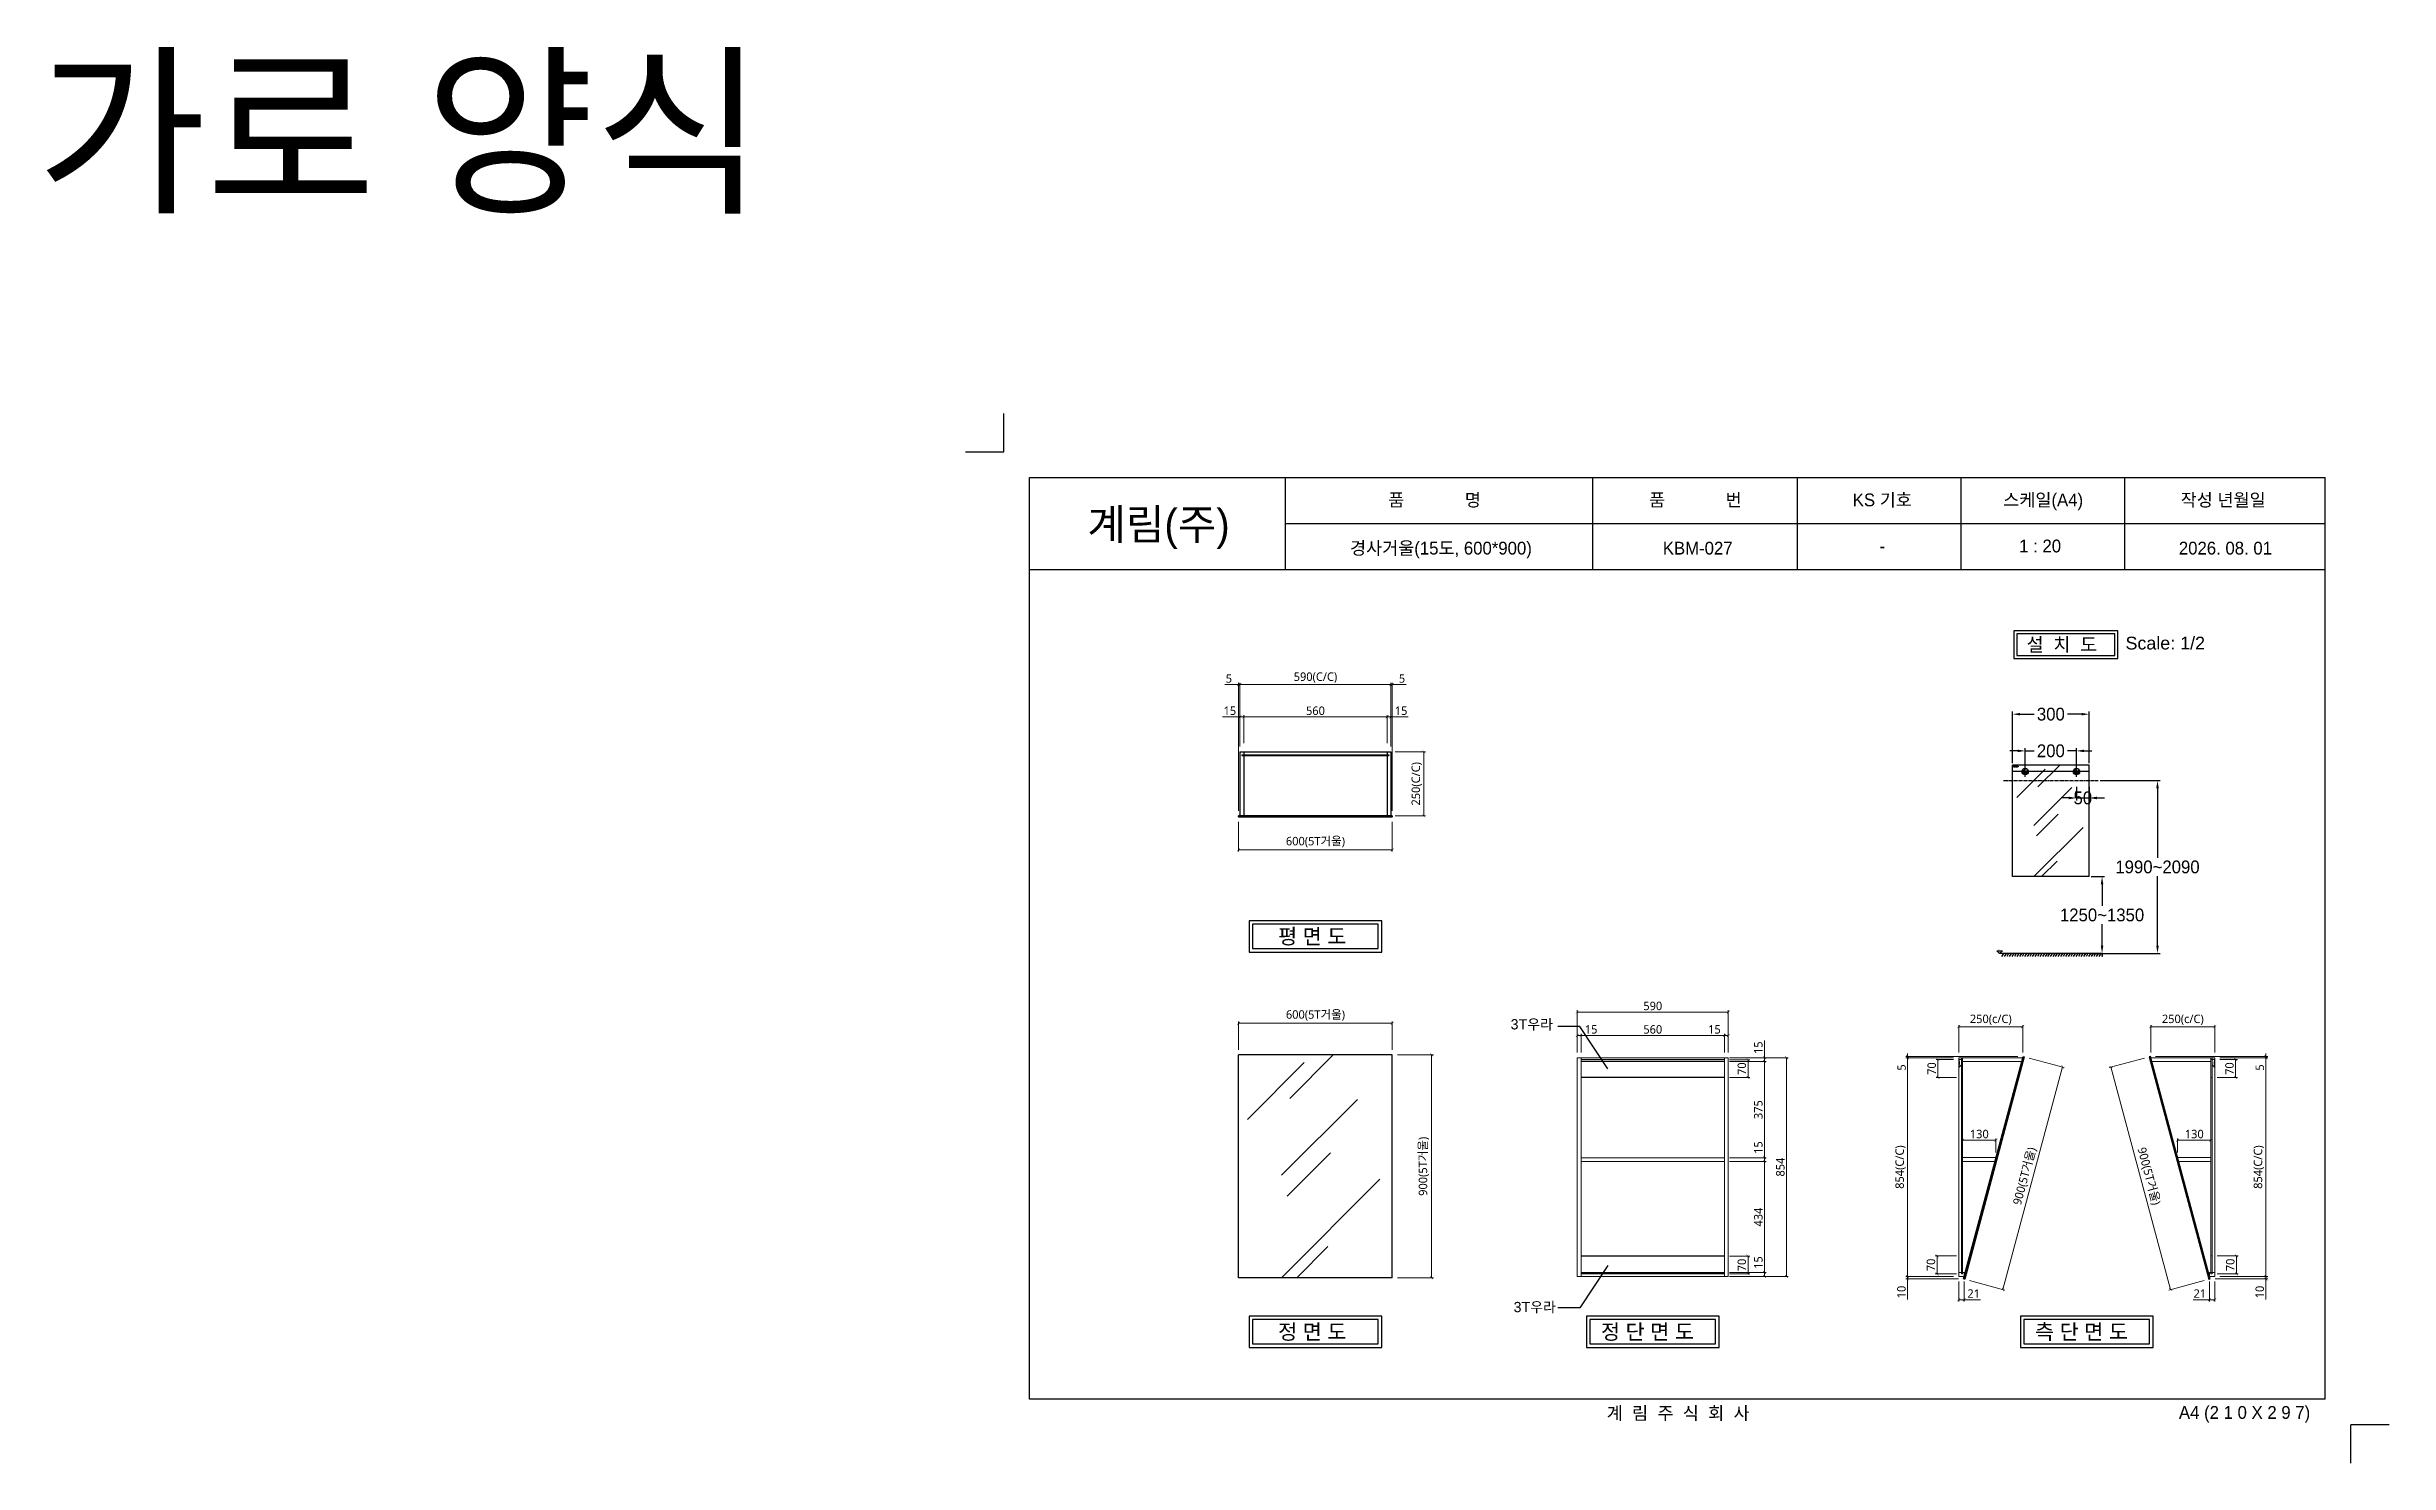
# Model space of a CAD drawing. Header units: millimetres. Extents: x -841 to 8306, y -17476 to -11944.
import ezdxf
from ezdxf.enums import TextEntityAlignment as Align

# ---------------------------------------------------------------- set-up
doc = ezdxf.new("R2010")
doc.units = ezdxf.units.MM
doc.linetypes.add('CENTER', pattern=[2, 1.25, -0.25, 0.25, -0.25])
doc.linetypes.add('HIDDEN2', pattern=[4.7625, 3.175, -1.5875])
for name, color, linetype in [('3', 4, 'Continuous'), ('Default', 7, 'Continuous'), ('TEXT', 7, 'Continuous'), ('도각라인', 255, 'Continuous'), ('치수선', 7, 'Continuous')]:
    doc.layers.add(name, color=color, linetype=linetype)
doc.layers.add('B-선반', color=4, linetype='Continuous', lineweight=5)
doc.styles.add('____', font='Gulim.ttf')
doc.styles.get("Standard").update_dxf_attribs({"font": 'arial.ttf'})
doc.styles.add('TITLE-S', font='Dotum.ttf')
doc.styles.add('맑은 고딕', font='malgun.ttf')
doc.styles.add('타이틀', font='H2GTRM.TTF', dxfattribs={"height": 25})
doc.dimstyles.new('ISO-10', dxfattribs={"dimtxt": 33, "dimasz": 10, "dimexe": 7, "dimexo": 20, "dimgap": 2, "dimtad": 1, "dimdec": 1, "dimzin": 9, "dimdsep": 46, "dimtxsty": '맑은 고딕', "dimblk": 'ARCHTICK', "dimcen": 2.5, "dimclrd": 5, "dimclre": 5, "dimclrt": 2, "dimadec": 0, "dimazin": 0, "dimtfac": 1, "dimtdec": 1, "dimtmove": 0, "dimatfit": 3, "dimldrblk": 'DOT', "dimfxl": 1, "dimarcsym": 0})
doc.dimstyles.new('MSADIM', dxfattribs={"dimtxt": 33, "dimasz": 17, "dimexe": 10, "dimexo": 7.5, "dimgap": 10, "dimtad": 0, "dimtih": 1, "dimtoh": 1, "dimdec": 0, "dimzin": 1, "dimdsep": 46, "dimtxsty": '____', "dimcen": 11.25, "dimadec": 0, "dimazin": 0, "dimtfac": 1, "dimtdec": 0, "dimtix": 1, "dimtmove": 0, "dimatfit": 3, "dimfxl": 1, "dimtolj": 1, "dimtzin": 1, "dimarcsym": 0})

msp = doc.modelspace()

# ---------------------------------------------------------------- texts
at = {"color": 3, "style": 'TITLE-S'}
for s, height, p in [('설  치  도', 52.796, (6890.62, -14305.03)), ('평 면 도', 59.396, (3967.13, -15447.86)), ('정 면 도', 59.396, (3967.39, -16991.97)), ('정 단 면 도', 59.396, (5228.29, -16991.97)), ('측 단 면 도', 59.396, (6923.25, -16991.97))]:
    msp.add_text(s, height=height, dxfattribs=at).set_placement(p)
at = {"insert": (-880.81, -12011.48), "char_height": 527.695, "attachment_point": 1, "style": '____'}
msp.add_mtext_dynamic_manual_height_columns('가로 양식', width=5699.1333, gutter_width=2638.48, heights=[0], dxfattribs=at)
at = {"color": 5, "ltscale": 10, "insert": (7276.78, -14247.66), "char_height": 50, "attachment_point": 1}
msp.add_mtext_dynamic_manual_height_columns('Scale: 1/2', width=372.2988, gutter_width=100, heights=[0], dxfattribs=at)
at = {"insert": (6778.66, -15464.33), "char_height": 7.5, "attachment_point": 1}
msp.add_mtext_dynamic_manual_height_columns('F.L', width=21.2976, gutter_width=6.25, heights=[0], dxfattribs=at)
at = {"layer": 'TEXT', "style": '타이틀'}
for s, p in [('품             명', (4578.4, -13713.47)), ('품             번', (5596.95, -13713.47)), ('KS 기호', (6326.99, -13713.47)), ('스케일(A4)', (6955.28, -13713.47)), ('작성 년월일', (7658.17, -13713.47)), ('경사거울(15도, 600*900)', (4603.27, -13901.82)), ('KBM-027', (5606.03, -13901.82)), ('-', (6326.99, -13893.47)), ('1 : 20', (6943.34, -13893.47)), ('2026. 08. 01', (7667.01, -13901.82)), ('계  림  주  식  회  사', (5529.67, -17280.41))]:
    msp.add_text(s, height=50, dxfattribs=at).set_placement(p, align=Align.MIDDLE_CENTER)
msp.add_text('계림(주)', height=120, dxfattribs=at).set_placement((3222.09, -13868.9))
at = {"layer": 'TEXT', "color": 3, "linetype": 'Continuous'}
for p in [(4875.18, -15781.52), (4886.8, -16885.82)]:
    msp.add_text('3T우라', height=40, dxfattribs=at).set_placement(p)
at = {"layer": 'TEXT', "style": '타이틀'}
msp.add_text('A4 (2 1 0 X 2 9 7)', height=50, dxfattribs=at).set_placement((7998.09, -17277.51), align=Align.MIDDLE_RIGHT)

# ---------------------------------------------------------------- blocks, each defined once
blk = doc.blocks.new('*D165')
at = {"layer": '치수선', "color": 0, "linetype": 'Continuous', "lineweight": -2, "transparency": 16777216}
for p, q in [((7142.7, -15184.7), (7195.2, -15184.7)), ((7185.2, -15214.7), (7185.2, -15299)), ((7185.2, -15454.7), (7185.2, -15370.4)), ((7142.7, -15484.7), (7195.2, -15484.7))]:
    blk.add_line(p, q, dxfattribs=at)
at = {"layer": '치수선', "color": 0, "linetype": 'Continuous', "transparency": 16777216}
for points in [[(7180.2, -15214.7), (7190.2, -15214.7), (7185.2, -15184.7)], [(7180.2, -15454.7), (7190.2, -15454.7), (7185.2, -15484.7)]]:
    blk.add_solid(points, dxfattribs=at)
at = {"layer": '치수선', "color": 0, "linetype": 'Continuous', "transparency": 16777216, "insert": (7185.2, -15334.7), "char_height": 50, "attachment_point": 5, "style": '____'}
blk.add_mtext('\\A1;1250~1350', dxfattribs=at)
blk = doc.blocks.new('*D166')
at = {"layer": '치수선', "color": 0, "linetype": 'Continuous', "lineweight": -2, "transparency": 16777216}
for p, q in [((7177.7, -14809.7), (7411.7, -14809.7)), ((7401.7, -14839.7), (7401.7, -15111.5)), ((7401.7, -15454.7), (7401.7, -15182.9)), ((7192.7, -15484.7), (7411.7, -15484.7))]:
    blk.add_line(p, q, dxfattribs=at)
at = {"layer": '치수선', "color": 0, "linetype": 'Continuous', "transparency": 16777216}
for points in [[(7396.7, -14839.7), (7406.7, -14839.7), (7401.7, -14809.7)], [(7396.7, -15454.7), (7406.7, -15454.7), (7401.7, -15484.7)]]:
    blk.add_solid(points, dxfattribs=at)
at = {"layer": '치수선', "color": 0, "linetype": 'Continuous', "transparency": 16777216, "insert": (7401.7, -15147.2), "char_height": 50, "attachment_point": 5, "style": '____'}
blk.add_mtext('\\A1;1990~2090', dxfattribs=at)
blk = doc.blocks.new('*D167')
at = {"layer": '치수선', "color": 0, "linetype": 'Continuous', "lineweight": -2, "transparency": 16777216}
for p, q in [((6855.2, -14693.7), (6825.2, -14693.7)), ((6885.2, -14794.7), (6885.2, -14683.7)), ((6885.2, -14693.7), (6920.6, -14693.7)), ((7085.2, -14693.7), (7049.8, -14693.7)), ((7085.2, -14794.7), (7085.2, -14683.7)), ((7115.2, -14693.7), (7145.2, -14693.7))]:
    blk.add_line(p, q, dxfattribs=at)
at = {"layer": '치수선', "color": 0, "linetype": 'Continuous', "transparency": 16777216}
for points in [[(6855.2, -14688.7), (6855.2, -14698.7), (6885.2, -14693.7)], [(7115.2, -14688.7), (7115.2, -14698.7), (7085.2, -14693.7)]]:
    blk.add_solid(points, dxfattribs=at)
at = {"layer": '치수선', "color": 0, "linetype": 'Continuous', "transparency": 16777216, "insert": (6985.2, -14693.7), "char_height": 50, "attachment_point": 5, "style": '____'}
blk.add_mtext('\\A1;200', dxfattribs=at)
blk = doc.blocks.new('*D170')
at = {"layer": '치수선', "color": 0, "linetype": 'Continuous', "lineweight": -2, "transparency": 16777216}
for p, q in [((7055.2, -14877.6), (7025.2, -14877.6)), ((7085.2, -14834.7), (7085.2, -14887.6)), ((7085.2, -14877.6), (7135.2, -14877.6)), ((7135.2, -14834.7), (7135.2, -14887.6)), ((7165.2, -14877.6), (7195.2, -14877.6))]:
    blk.add_line(p, q, dxfattribs=at)
at = {"layer": '치수선', "color": 0, "linetype": 'Continuous', "transparency": 16777216}
for points in [[(7055.2, -14872.6), (7055.2, -14882.6), (7085.2, -14877.6)], [(7165.2, -14872.6), (7165.2, -14882.6), (7135.2, -14877.6)]]:
    blk.add_solid(points, dxfattribs=at)
at = {"layer": '치수선', "color": 0, "linetype": 'Continuous', "transparency": 16777216, "insert": (7110.2, -14877.6), "char_height": 50, "attachment_point": 5, "style": '____'}
blk.add_mtext('\\A1;50', dxfattribs=at)
blk = doc.blocks.new('_ArchTick')
at = {"color": 0, "linetype": 'ByBlock', "const_width": 0.15}
blk.add_lwpolyline([(-0.5, -0.5), (0.5, 0.5)], dxfattribs=at)
blk = doc.blocks.new('*D288')
at = {"layer": 'B-선반', "color": 5, "lineweight": 5, "transparency": 16777216}
for p, q in [((7645.6, -15892), (7832.2, -15892)), ((7825.2, -16746.3), (7825.2, -15892)), ((7645.6, -16746.3), (7832.2, -16746.3))]:
    blk.add_line(p, q, dxfattribs=at)
at = {"layer": 'B-선반', "color": 5, "lineweight": 5, "transparency": 16777216, "xscale": 11, "yscale": 11, "zscale": 11}
for p, rotation in [((7825.2, -15892), 90), ((7825.2, -16746.3), 270)]:
    blk.add_blockref('_ArchTick', p, dxfattribs=dict(at, rotation=rotation))
at = {"layer": 'B-선반', "color": 2, "transparency": 16777216, "insert": (7797.7, -16319.2), "char_height": 33, "attachment_point": 5, "rotation": 90, "style": '맑은 고딕'}
blk.add_mtext('854(C/C)', dxfattribs=at)
blk = doc.blocks.new('_Dot')
at = {"color": 0, "linetype": 'ByBlock', "lineweight": -2}
blk.add_line((-0.5, 0), (-1, 0), dxfattribs=at)
at = {"color": 0, "linetype": 'ByBlock', "const_width": 0.5}
blk.add_lwpolyline([(-0.25, 0, 1), (0.25, 0, 1)], format="xyb", close=True, dxfattribs=at)
blk = doc.blocks.new('*D289')
at = {"layer": 'B-선반', "color": 5, "lineweight": 5, "transparency": 16777216}
for p, q in [((7825.2, -16746.3), (7825.2, -16735.3)), ((7627.2, -16756.3), (7832.2, -16756.3)), ((7645.6, -16746.3), (7832.2, -16746.3)), ((7825.2, -16746.3), (7825.2, -16756.3)), ((7825.2, -16756.3), (7825.2, -16836.1))]:
    blk.add_line(p, q, dxfattribs=at)
at = {"layer": 'B-선반', "color": 5, "lineweight": 5, "transparency": 16777216, "xscale": 11, "yscale": 11, "zscale": 11}
for p, rotation in [((7825.2, -16746.3), 270), ((7825.2, -16756.3), 90)]:
    blk.add_blockref('_ArchTick', p, dxfattribs=dict(at, rotation=rotation))
at = {"layer": 'B-선반', "color": 2, "transparency": 16777216, "insert": (7801.1, -16807.2), "char_height": 33, "attachment_point": 5, "rotation": 90, "style": '맑은 고딕'}
blk.add_mtext('10', dxfattribs=at)
blk = doc.blocks.new('*D290')
at = {"layer": 'B-선반', "color": 5, "lineweight": 5, "transparency": 16777216}
for p, q in [((7394.2, -15887), (7832.2, -15887)), ((7645.6, -15892), (7832.2, -15892)), ((7825.2, -15887), (7825.2, -15876)), ((7825.2, -15887), (7825.2, -15892)), ((7825.2, -15892), (7825.2, -15946.3))]:
    blk.add_line(p, q, dxfattribs=at)
at = {"layer": 'B-선반', "color": 5, "lineweight": 5, "transparency": 16777216, "xscale": 11, "yscale": 11, "zscale": 11}
for p, rotation in [((7825.2, -15887), 270), ((7825.2, -15892), 90)]:
    blk.add_blockref('_ArchTick', p, dxfattribs=dict(at, rotation=rotation))
at = {"layer": 'B-선반', "color": 2, "transparency": 16777216, "insert": (7801.4, -15930.2), "char_height": 33, "attachment_point": 5, "rotation": 90, "style": '맑은 고딕'}
blk.add_mtext('5', dxfattribs=at)
blk = doc.blocks.new('*D291')
at = {"layer": 'B-선반', "color": 5, "lineweight": 5, "transparency": 16777216}
for p, q in [((7351.1, -15893.2), (7213.3, -15930.1)), ((7220.1, -15928.3), (7453, -16797.6)), ((7584, -16762.5), (7446.3, -16799.4))]:
    blk.add_line(p, q, dxfattribs=at)
at = {"layer": 'B-선반', "color": 5, "lineweight": 5, "transparency": 16777216, "xscale": 11, "yscale": 11, "zscale": 11}
for p, rotation in [((7220.1, -15928.3), 104.9999999999994), ((7453, -16797.6), 284.9999999999994)]:
    blk.add_blockref('_ArchTick', p, dxfattribs=dict(at, rotation=rotation))
at = {"layer": 'B-선반', "color": 2, "transparency": 16777216, "insert": (7365.9, -16355.1), "char_height": 33, "attachment_point": 5, "rotation": 285, "style": '맑은 고딕'}
blk.add_mtext('900(5T거울)', dxfattribs=at)
blk = doc.blocks.new('*D292')
at = {"layer": 'B-선반', "color": 5, "lineweight": 5, "transparency": 16777216}
for p, q in [((7645.6, -15899.5), (7714, -15899.5)), ((7707, -15899.5), (7707, -15969.5)), ((7634.6, -15969.5), (7714, -15969.5))]:
    blk.add_line(p, q, dxfattribs=at)
at = {"layer": 'B-선반', "color": 5, "lineweight": 5, "transparency": 16777216, "xscale": 11, "yscale": 11, "zscale": 11}
for p, rotation in [((7707, -15899.5), 90), ((7707, -15969.5), 270)]:
    blk.add_blockref('_ArchTick', p, dxfattribs=dict(at, rotation=rotation))
at = {"layer": 'B-선반', "color": 2, "transparency": 16777216, "insert": (7683, -15934.5), "char_height": 33, "attachment_point": 5, "rotation": 90, "style": '맑은 고딕'}
blk.add_mtext('70', dxfattribs=at)
blk = doc.blocks.new('*D293')
at = {"layer": 'B-선반', "color": 5, "lineweight": 5, "transparency": 16777216}
for p, q in [((7634.6, -16666.3), (7717.2, -16666.3)), ((7634.6, -16736.3), (7717.2, -16736.3)), ((7710.2, -16736.3), (7710.2, -16666.3))]:
    blk.add_line(p, q, dxfattribs=at)
at = {"layer": 'B-선반', "color": 5, "lineweight": 5, "transparency": 16777216, "xscale": 11, "yscale": 11, "zscale": 11}
for p, rotation in [((7710.2, -16666.3), 90), ((7710.2, -16736.3), 270)]:
    blk.add_blockref('_ArchTick', p, dxfattribs=dict(at, rotation=rotation))
at = {"layer": 'B-선반', "color": 2, "transparency": 16777216, "insert": (7686.1, -16701.3), "char_height": 33, "attachment_point": 5, "rotation": 90, "style": '맑은 고딕'}
blk.add_mtext('70', dxfattribs=at)
blk = doc.blocks.new('*D294')
at = {"layer": 'B-선반', "color": 5, "lineweight": 5, "transparency": 16777216}
for p, q in [((7480.1, -16262.2), (7480.1, -16207.4)), ((7610.6, -16214.4), (7480.1, -16214.4)), ((7610.6, -16262.2), (7610.6, -16207.4))]:
    blk.add_line(p, q, dxfattribs=at)
at = {"layer": 'B-선반', "color": 5, "lineweight": 5, "transparency": 16777216, "xscale": 11, "yscale": 11, "zscale": 11, "rotation": 180}
blk.add_blockref('_ArchTick', (7480.1, -16214.4), dxfattribs=at)
at = {"layer": 'B-선반', "color": 5, "lineweight": 5, "transparency": 16777216, "xscale": 11, "yscale": 11, "zscale": 11}
blk.add_blockref('_ArchTick', (7610.6, -16214.4), dxfattribs=at)
at = {"layer": 'B-선반', "color": 2, "transparency": 16777216, "insert": (7545.4, -16190.3), "char_height": 33, "attachment_point": 5, "style": '맑은 고딕'}
blk.add_mtext('130', dxfattribs=at)
blk = doc.blocks.new('*D295')
at = {"layer": 'B-선반', "color": 5, "lineweight": 5, "transparency": 16777216}
for p, q in [((3813.2, -15860.9), (3813.2, -15750.3)), ((3813.2, -15757.3), (4413.2, -15757.3)), ((4413.2, -15860.9), (4413.2, -15750.3))]:
    blk.add_line(p, q, dxfattribs=at)
at = {"layer": 'B-선반', "color": 5, "lineweight": 5, "transparency": 16777216, "xscale": 11, "yscale": 11, "zscale": 11, "rotation": 180}
blk.add_blockref('_ArchTick', (3813.2, -15757.3), dxfattribs=at)
at = {"layer": 'B-선반', "color": 5, "lineweight": 5, "transparency": 16777216, "xscale": 11, "yscale": 11, "zscale": 11}
blk.add_blockref('_ArchTick', (4413.2, -15757.3), dxfattribs=at)
at = {"layer": 'B-선반', "color": 2, "transparency": 16777216, "insert": (4113.2, -15726.9), "char_height": 33, "attachment_point": 5, "style": '맑은 고딕'}
blk.add_mtext('600(5T거울)', dxfattribs=at)
blk = doc.blocks.new('*D296')
at = {"layer": 'B-선반', "color": 5, "lineweight": 5, "transparency": 16777216}
for p, q in [((7375.6, -15872), (7375.6, -15764.4)), ((7375.6, -15771.4), (7625.6, -15771.4)), ((7625.6, -15872), (7625.6, -15764.4))]:
    blk.add_line(p, q, dxfattribs=at)
at = {"layer": 'B-선반', "color": 5, "lineweight": 5, "transparency": 16777216, "xscale": 11, "yscale": 11, "zscale": 11, "rotation": 180}
blk.add_blockref('_ArchTick', (7375.6, -15771.4), dxfattribs=at)
at = {"layer": 'B-선반', "color": 5, "lineweight": 5, "transparency": 16777216, "xscale": 11, "yscale": 11, "zscale": 11}
blk.add_blockref('_ArchTick', (7625.6, -15771.4), dxfattribs=at)
at = {"layer": 'B-선반', "color": 2, "transparency": 16777216, "insert": (7500.6, -15743.9), "char_height": 33, "attachment_point": 5, "style": '맑은 고딕'}
blk.add_mtext('250(c/C)', dxfattribs=at)
blk = doc.blocks.new('*D297')
at = {"layer": 'B-선반', "color": 5, "lineweight": 5, "transparency": 16777216}
for p, q in [((5135.6, -15872.3), (5135.6, -15706.9)), ((5135.6, -15713.9), (5725.6, -15713.9)), ((5725.6, -15872.3), (5725.6, -15706.9))]:
    blk.add_line(p, q, dxfattribs=at)
at = {"layer": 'B-선반', "color": 5, "lineweight": 5, "transparency": 16777216, "xscale": 11, "yscale": 11, "zscale": 11, "rotation": 180}
blk.add_blockref('_ArchTick', (5135.6, -15713.9), dxfattribs=at)
at = {"layer": 'B-선반', "color": 5, "lineweight": 5, "transparency": 16777216, "xscale": 11, "yscale": 11, "zscale": 11}
blk.add_blockref('_ArchTick', (5725.6, -15713.9), dxfattribs=at)
at = {"layer": 'B-선반', "color": 2, "transparency": 16777216, "insert": (5430.6, -15689.9), "char_height": 33, "attachment_point": 5, "style": '맑은 고딕'}
blk.add_mtext('590', dxfattribs=at)
blk = doc.blocks.new('*D298')
at = {"layer": 'B-선반', "color": 5, "lineweight": 5, "transparency": 16777216}
for p, q in [((5135.6, -15872.3), (5135.6, -15798.7)), ((5135.6, -15805.7), (5150.6, -15805.7)), ((5150.6, -15872.3), (5150.6, -15798.7)), ((5150.6, -15805.7), (5218.1, -15805.7))]:
    blk.add_line(p, q, dxfattribs=at)
at = {"layer": 'B-선반', "color": 5, "lineweight": 5, "transparency": 16777216, "xscale": 11, "yscale": 11, "zscale": 11, "rotation": 180}
blk.add_blockref('_ArchTick', (5135.6, -15805.7), dxfattribs=at)
at = {"layer": 'B-선반', "color": 5, "lineweight": 5, "transparency": 16777216, "xscale": 11, "yscale": 11, "zscale": 11}
blk.add_blockref('_ArchTick', (5150.6, -15805.7), dxfattribs=at)
at = {"layer": 'B-선반', "color": 2, "transparency": 16777216, "insert": (5189.9, -15781.6), "char_height": 33, "attachment_point": 5, "style": '맑은 고딕'}
blk.add_mtext('15', dxfattribs=at)
blk = doc.blocks.new('*D299')
at = {"layer": 'B-선반', "color": 5, "lineweight": 5, "transparency": 16777216}
for p, q in [((5710.6, -15805.7), (5643.1, -15805.7)), ((5710.6, -15872.3), (5710.6, -15798.7)), ((5725.6, -15805.7), (5710.6, -15805.7)), ((5725.6, -15872.3), (5725.6, -15798.7))]:
    blk.add_line(p, q, dxfattribs=at)
at = {"layer": 'B-선반', "color": 5, "lineweight": 5, "transparency": 16777216, "xscale": 11, "yscale": 11, "zscale": 11, "rotation": 180}
blk.add_blockref('_ArchTick', (5710.6, -15805.7), dxfattribs=at)
at = {"layer": 'B-선반', "color": 5, "lineweight": 5, "transparency": 16777216, "xscale": 11, "yscale": 11, "zscale": 11}
blk.add_blockref('_ArchTick', (5725.6, -15805.7), dxfattribs=at)
at = {"layer": 'B-선반', "color": 2, "transparency": 16777216, "insert": (5671.4, -15781.6), "char_height": 33, "attachment_point": 5, "style": '맑은 고딕'}
blk.add_mtext('15', dxfattribs=at)
blk = doc.blocks.new('*D282')
at = {"layer": 'B-선반', "color": 5, "lineweight": 5, "transparency": 16777216}
for p, q in [((5150.6, -15872.3), (5150.6, -15798.7)), ((5150.6, -15805.7), (5710.6, -15805.7)), ((5710.6, -15872.3), (5710.6, -15798.7))]:
    blk.add_line(p, q, dxfattribs=at)
at = {"layer": 'B-선반', "color": 5, "lineweight": 5, "transparency": 16777216, "xscale": 11, "yscale": 11, "zscale": 11, "rotation": 180}
blk.add_blockref('_ArchTick', (5150.6, -15805.7), dxfattribs=at)
at = {"layer": 'B-선반', "color": 5, "lineweight": 5, "transparency": 16777216, "xscale": 11, "yscale": 11, "zscale": 11}
blk.add_blockref('_ArchTick', (5710.6, -15805.7), dxfattribs=at)
at = {"layer": 'B-선반', "color": 2, "transparency": 16777216, "insert": (5430.6, -15781.7), "char_height": 33, "attachment_point": 5, "style": '맑은 고딕'}
blk.add_mtext('560', dxfattribs=at)
blk = doc.blocks.new('*D300')
at = {"layer": 'B-선반', "color": 5, "lineweight": 5, "transparency": 16777216}
for p, q in [((5745.6, -15892.3), (5959.8, -15892.3)), ((5952.8, -15892.3), (5952.8, -16746.3)), ((5745.6, -16746.3), (5959.8, -16746.3))]:
    blk.add_line(p, q, dxfattribs=at)
at = {"layer": 'B-선반', "color": 5, "lineweight": 5, "transparency": 16777216, "xscale": 11, "yscale": 11, "zscale": 11}
for p, rotation in [((5952.8, -15892.3), 90), ((5952.8, -16746.3), 270)]:
    blk.add_blockref('_ArchTick', p, dxfattribs=dict(at, rotation=rotation))
at = {"layer": 'B-선반', "color": 2, "transparency": 16777216, "insert": (5928.8, -16319.3), "char_height": 33, "attachment_point": 5, "rotation": 90, "style": '맑은 고딕'}
blk.add_mtext('854', dxfattribs=at)
blk = doc.blocks.new('*D301')
at = {"layer": 'B-선반', "color": 5, "lineweight": 5, "transparency": 16777216}
for p, q in [((5730.6, -16297.5), (5874, -16297.5)), ((5867, -16297.5), (5867, -16731.3)), ((5730.6, -16731.3), (5874, -16731.3))]:
    blk.add_line(p, q, dxfattribs=at)
at = {"layer": 'B-선반', "color": 5, "lineweight": 5, "transparency": 16777216, "xscale": 11, "yscale": 11, "zscale": 11}
for p, rotation in [((5867, -16297.5), 90), ((5867, -16731.3), 270)]:
    blk.add_blockref('_ArchTick', p, dxfattribs=dict(at, rotation=rotation))
at = {"layer": 'B-선반', "color": 2, "transparency": 16777216, "insert": (5842.9, -16514.4), "char_height": 33, "attachment_point": 5, "rotation": 90, "style": '맑은 고딕'}
blk.add_mtext('434', dxfattribs=at)
blk = doc.blocks.new('*D302')
at = {"layer": 'B-선반', "color": 5, "lineweight": 5, "transparency": 16777216}
for p, q in [((5730.6, -16282.5), (5874, -16282.5)), ((5867, -16282.5), (5867, -16215)), ((5867, -16297.5), (5867, -16282.5)), ((5730.6, -16297.5), (5874, -16297.5))]:
    blk.add_line(p, q, dxfattribs=at)
at = {"layer": 'B-선반', "color": 5, "lineweight": 5, "transparency": 16777216, "xscale": 11, "yscale": 11, "zscale": 11}
for p, rotation in [((5867, -16282.5), 90), ((5867, -16297.5), 270)]:
    blk.add_blockref('_ArchTick', p, dxfattribs=dict(at, rotation=rotation))
at = {"layer": 'B-선반', "color": 2, "transparency": 16777216, "insert": (5842.9, -16243.2), "char_height": 33, "attachment_point": 5, "rotation": 90, "style": '맑은 고딕'}
blk.add_mtext('15', dxfattribs=at)
blk = doc.blocks.new('*D283')
at = {"layer": 'B-선반', "color": 5, "lineweight": 5, "transparency": 16777216}
for p, q in [((5730.6, -15907.3), (5874, -15907.3)), ((5867, -16282.5), (5867, -15907.3)), ((5730.6, -16282.5), (5874, -16282.5))]:
    blk.add_line(p, q, dxfattribs=at)
at = {"layer": 'B-선반', "color": 5, "lineweight": 5, "transparency": 16777216, "xscale": 11, "yscale": 11, "zscale": 11}
for p, rotation in [((5867, -15907.3), 90), ((5867, -16282.5), 270)]:
    blk.add_blockref('_ArchTick', p, dxfattribs=dict(at, rotation=rotation))
at = {"layer": 'B-선반', "color": 2, "transparency": 16777216, "insert": (5842.9, -16094.9), "char_height": 33, "attachment_point": 5, "rotation": 90, "style": '맑은 고딕'}
blk.add_mtext('375', dxfattribs=at)
blk = doc.blocks.new('*D303')
at = {"layer": 'B-선반', "color": 5, "lineweight": 5, "transparency": 16777216}
for p, q in [((5867, -15892.3), (5867, -15824.8)), ((5730.6, -15892.3), (5874, -15892.3)), ((5730.6, -15907.3), (5874, -15907.3)), ((5867, -15907.3), (5867, -15892.3))]:
    blk.add_line(p, q, dxfattribs=at)
at = {"layer": 'B-선반', "color": 5, "lineweight": 5, "transparency": 16777216, "xscale": 11, "yscale": 11, "zscale": 11}
for p, rotation in [((5867, -15892.3), 90), ((5867, -15907.3), 270)]:
    blk.add_blockref('_ArchTick', p, dxfattribs=dict(at, rotation=rotation))
at = {"layer": 'B-선반', "color": 2, "transparency": 16777216, "insert": (5842.9, -15853.1), "char_height": 33, "attachment_point": 5, "rotation": 90, "style": '맑은 고딕'}
blk.add_mtext('15', dxfattribs=at)
blk = doc.blocks.new('*D304')
at = {"layer": 'B-선반', "color": 5, "lineweight": 5, "transparency": 16777216}
for p, q in [((5730.6, -16731.3), (5874, -16731.3)), ((5867, -16731.3), (5867, -16663.8)), ((5867, -16746.3), (5867, -16731.3)), ((5730.6, -16746.3), (5874, -16746.3))]:
    blk.add_line(p, q, dxfattribs=at)
at = {"layer": 'B-선반', "color": 5, "lineweight": 5, "transparency": 16777216, "xscale": 11, "yscale": 11, "zscale": 11}
for p, rotation in [((5867, -16731.3), 90), ((5867, -16746.3), 270)]:
    blk.add_blockref('_ArchTick', p, dxfattribs=dict(at, rotation=rotation))
at = {"layer": 'B-선반', "color": 2, "transparency": 16777216, "insert": (5842.9, -16692.1), "char_height": 33, "attachment_point": 5, "rotation": 90, "style": '맑은 고딕'}
blk.add_mtext('15', dxfattribs=at)
blk = doc.blocks.new('*D305')
at = {"layer": 'B-선반', "color": 5, "lineweight": 5, "transparency": 16777216}
for p, q in [((5730.6, -15899.8), (5809.5, -15899.8)), ((5802.5, -15899.8), (5802.5, -15969.8)), ((5730.6, -15969.8), (5809.5, -15969.8))]:
    blk.add_line(p, q, dxfattribs=at)
at = {"layer": 'B-선반', "color": 5, "lineweight": 5, "transparency": 16777216, "xscale": 11, "yscale": 11, "zscale": 11}
for p, rotation in [((5802.5, -15899.8), 90), ((5802.5, -15969.8), 270)]:
    blk.add_blockref('_ArchTick', p, dxfattribs=dict(at, rotation=rotation))
at = {"layer": 'B-선반', "color": 2, "transparency": 16777216, "insert": (5778.5, -15934.8), "char_height": 33, "attachment_point": 5, "rotation": 90, "style": '맑은 고딕'}
blk.add_mtext('70', dxfattribs=at)
blk = doc.blocks.new('*D306')
at = {"layer": 'B-선반', "color": 5, "lineweight": 5, "transparency": 16777216}
for p, q in [((5730.6, -16666.7), (5809.5, -16666.7)), ((5730.6, -16736.7), (5809.5, -16736.7)), ((5802.5, -16666.7), (5802.5, -16736.7))]:
    blk.add_line(p, q, dxfattribs=at)
at = {"layer": 'B-선반', "color": 5, "lineweight": 5, "transparency": 16777216, "xscale": 11, "yscale": 11, "zscale": 11}
for p, rotation in [((5802.5, -16666.7), 90), ((5802.5, -16736.7), 270)]:
    blk.add_blockref('_ArchTick', p, dxfattribs=dict(at, rotation=rotation))
at = {"layer": 'B-선반', "color": 2, "transparency": 16777216, "insert": (5778.5, -16701.7), "char_height": 33, "attachment_point": 5, "rotation": 90, "style": '맑은 고딕'}
blk.add_mtext('70', dxfattribs=at)
blk = doc.blocks.new('*D307')
at = {"layer": 'B-선반', "color": 5, "lineweight": 5, "transparency": 16777216}
for p, q in [((4433.2, -15880.9), (4573.9, -15880.9)), ((4566.9, -15880.9), (4566.9, -16751.3)), ((4433.2, -16751.3), (4573.9, -16751.3))]:
    blk.add_line(p, q, dxfattribs=at)
at = {"layer": 'B-선반', "color": 5, "lineweight": 5, "transparency": 16777216, "xscale": 11, "yscale": 11, "zscale": 11}
for p, rotation in [((4566.9, -15880.9), 90), ((4566.9, -16751.3), 270)]:
    blk.add_blockref('_ArchTick', p, dxfattribs=dict(at, rotation=rotation))
at = {"layer": 'B-선반', "color": 2, "transparency": 16777216, "insert": (4536.6, -16316.1), "char_height": 33, "attachment_point": 5, "rotation": 90, "style": '맑은 고딕'}
blk.add_mtext('900(5T거울)', dxfattribs=at)
blk = doc.blocks.new('*D308')
at = {"layer": 'B-선반', "color": 5, "lineweight": 5, "transparency": 16777216}
for p, q in [((7604.5, -16766.3), (7604.5, -16844.1)), ((7625.6, -16766.3), (7625.6, -16844.1)), ((7604.5, -16837.1), (7540.8, -16837.1)), ((7625.6, -16837.1), (7604.5, -16837.1))]:
    blk.add_line(p, q, dxfattribs=at)
at = {"layer": 'B-선반', "color": 5, "lineweight": 5, "transparency": 16777216, "xscale": 11, "yscale": 11, "zscale": 11, "rotation": 180}
blk.add_blockref('_ArchTick', (7604.5, -16837.1), dxfattribs=at)
at = {"layer": 'B-선반', "color": 5, "lineweight": 5, "transparency": 16777216, "xscale": 11, "yscale": 11, "zscale": 11}
blk.add_blockref('_ArchTick', (7625.6, -16837.1), dxfattribs=at)
at = {"layer": 'B-선반', "color": 2, "transparency": 16777216, "insert": (7567.1, -16813.2), "char_height": 33, "attachment_point": 5, "style": '맑은 고딕'}
blk.add_mtext('21', dxfattribs=at)
blk = doc.blocks.new('*D284')
at = {"layer": 'B-선반', "color": 5, "lineweight": 5, "transparency": 16777216}
for p, q in [((4423.9, -14697.2), (4543.2, -14697.2)), ((4536.2, -14697.2), (4536.2, -14947.2)), ((4423.9, -14947.2), (4543.2, -14947.2))]:
    blk.add_line(p, q, dxfattribs=at)
at = {"layer": 'B-선반', "color": 5, "lineweight": 5, "transparency": 16777216, "xscale": 11, "yscale": 11, "zscale": 11}
for p, rotation in [((4536.2, -14697.2), 90), ((4536.2, -14947.2), 270)]:
    blk.add_blockref('_ArchTick', p, dxfattribs=dict(at, rotation=rotation))
at = {"layer": 'B-선반', "color": 2, "transparency": 16777216, "insert": (4508.7, -14822.2), "char_height": 33, "attachment_point": 5, "rotation": 90, "style": '맑은 고딕'}
blk.add_mtext('250(C/C)', dxfattribs=at)
blk = doc.blocks.new('*D285')
at = {"layer": 'B-선반', "color": 5, "lineweight": 5, "transparency": 16777216}
for p, q in [((3818.2, -14561.1), (3750.7, -14561.1)), ((3818.2, -14663.1), (3818.2, -14554.1)), ((3833.2, -14561.1), (3818.2, -14561.1)), ((3833.2, -14663.1), (3833.2, -14554.1))]:
    blk.add_line(p, q, dxfattribs=at)
at = {"layer": 'B-선반', "color": 5, "lineweight": 5, "transparency": 16777216, "xscale": 11, "yscale": 11, "zscale": 11, "rotation": 180}
blk.add_blockref('_ArchTick', (3818.2, -14561.1), dxfattribs=at)
at = {"layer": 'B-선반', "color": 5, "lineweight": 5, "transparency": 16777216, "xscale": 11, "yscale": 11, "zscale": 11}
blk.add_blockref('_ArchTick', (3833.2, -14561.1), dxfattribs=at)
at = {"layer": 'B-선반', "color": 2, "transparency": 16777216, "insert": (3779, -14537), "char_height": 33, "attachment_point": 5, "style": '맑은 고딕'}
blk.add_mtext('15', dxfattribs=at)
blk = doc.blocks.new('*D286')
at = {"layer": 'B-선반', "color": 5, "lineweight": 5, "transparency": 16777216}
for p, q in [((4393.2, -14663.1), (4393.2, -14554.1)), ((4393.2, -14561.1), (4408.2, -14561.1)), ((4408.2, -14663.1), (4408.2, -14554.1)), ((4408.2, -14561.1), (4475.7, -14561.1))]:
    blk.add_line(p, q, dxfattribs=at)
at = {"layer": 'B-선반', "color": 5, "lineweight": 5, "transparency": 16777216, "xscale": 11, "yscale": 11, "zscale": 11, "rotation": 180}
blk.add_blockref('_ArchTick', (4393.2, -14561.1), dxfattribs=at)
at = {"layer": 'B-선반', "color": 5, "lineweight": 5, "transparency": 16777216, "xscale": 11, "yscale": 11, "zscale": 11}
blk.add_blockref('_ArchTick', (4408.2, -14561.1), dxfattribs=at)
at = {"layer": 'B-선반', "color": 2, "transparency": 16777216, "insert": (4447.5, -14537), "char_height": 33, "attachment_point": 5, "style": '맑은 고딕'}
blk.add_mtext('15', dxfattribs=at)
blk = doc.blocks.new('*D287')
at = {"layer": 'B-선반', "color": 5, "lineweight": 5, "transparency": 16777216}
for p, q in [((3833.2, -14663.1), (3833.2, -14554.1)), ((4393.2, -14561.1), (3833.2, -14561.1)), ((4393.2, -14663.1), (4393.2, -14554.1))]:
    blk.add_line(p, q, dxfattribs=at)
at = {"layer": 'B-선반', "color": 5, "lineweight": 5, "transparency": 16777216, "xscale": 11, "yscale": 11, "zscale": 11, "rotation": 180}
blk.add_blockref('_ArchTick', (3833.2, -14561.1), dxfattribs=at)
at = {"layer": 'B-선반', "color": 5, "lineweight": 5, "transparency": 16777216, "xscale": 11, "yscale": 11, "zscale": 11}
blk.add_blockref('_ArchTick', (4393.2, -14561.1), dxfattribs=at)
at = {"layer": 'B-선반', "color": 2, "transparency": 16777216, "insert": (4113.2, -14537.1), "char_height": 33, "attachment_point": 5, "style": '맑은 고딕'}
blk.add_mtext('560', dxfattribs=at)
blk = doc.blocks.new('*D309')
at = {"layer": 'B-선반', "color": 5, "lineweight": 5, "transparency": 16777216}
for p, q in [((3818.2, -14677.2), (3818.2, -14427.9)), ((3818.2, -14434.9), (4408.2, -14434.9)), ((4408.2, -14677.2), (4408.2, -14427.9))]:
    blk.add_line(p, q, dxfattribs=at)
at = {"layer": 'B-선반', "color": 5, "lineweight": 5, "transparency": 16777216, "xscale": 11, "yscale": 11, "zscale": 11, "rotation": 180}
blk.add_blockref('_ArchTick', (3818.2, -14434.9), dxfattribs=at)
at = {"layer": 'B-선반', "color": 5, "lineweight": 5, "transparency": 16777216, "xscale": 11, "yscale": 11, "zscale": 11}
blk.add_blockref('_ArchTick', (4408.2, -14434.9), dxfattribs=at)
at = {"layer": 'B-선반', "color": 2, "transparency": 16777216, "insert": (4113.2, -14407.4), "char_height": 33, "attachment_point": 5, "style": '맑은 고딕'}
blk.add_mtext('590(C/C)', dxfattribs=at)
blk = doc.blocks.new('*D310')
at = {"layer": 'B-선반', "color": 5, "lineweight": 5, "transparency": 16777216}
for p, q in [((3813.2, -14971.2), (3813.2, -15087.1)), ((4413.2, -14971.2), (4413.2, -15087.1)), ((3813.2, -15080.1), (4413.2, -15080.1))]:
    blk.add_line(p, q, dxfattribs=at)
at = {"layer": 'B-선반', "color": 5, "lineweight": 5, "transparency": 16777216, "xscale": 11, "yscale": 11, "zscale": 11, "rotation": 180}
blk.add_blockref('_ArchTick', (3813.2, -15080.1), dxfattribs=at)
at = {"layer": 'B-선반', "color": 5, "lineweight": 5, "transparency": 16777216, "xscale": 11, "yscale": 11, "zscale": 11}
blk.add_blockref('_ArchTick', (4413.2, -15080.1), dxfattribs=at)
at = {"layer": 'B-선반', "color": 2, "transparency": 16777216, "insert": (4113.2, -15049.8), "char_height": 33, "attachment_point": 5, "style": '맑은 고딕'}
blk.add_mtext('600(5T거울)', dxfattribs=at)
blk = doc.blocks.new('*D311')
at = {"layer": 'B-선반', "color": 5, "lineweight": 5, "transparency": 16777216}
for p, q in [((3813.2, -14434.9), (3758.9, -14434.9)), ((3813.2, -14927.2), (3813.2, -14427.9)), ((3818.2, -14434.9), (3813.2, -14434.9)), ((3818.2, -14677.2), (3818.2, -14427.9)), ((3818.2, -14434.9), (3829.2, -14434.9))]:
    blk.add_line(p, q, dxfattribs=at)
at = {"layer": 'B-선반', "color": 5, "lineweight": 5, "transparency": 16777216, "xscale": 11, "yscale": 11, "zscale": 11}
blk.add_blockref('_ArchTick', (3813.2, -14434.9), dxfattribs=at)
at = {"layer": 'B-선반', "color": 5, "lineweight": 5, "transparency": 16777216, "xscale": 11, "yscale": 11, "zscale": 11, "rotation": 180}
blk.add_blockref('_ArchTick', (3818.2, -14434.9), dxfattribs=at)
at = {"layer": 'B-선반', "color": 2, "transparency": 16777216, "insert": (3775.1, -14411.1), "char_height": 33, "attachment_point": 5, "style": '맑은 고딕'}
blk.add_mtext('5', dxfattribs=at)
blk = doc.blocks.new('*D312')
at = {"layer": 'B-선반', "color": 5, "lineweight": 5, "transparency": 16777216}
for p, q in [((4408.2, -14434.9), (4397.2, -14434.9)), ((4408.2, -14677.2), (4408.2, -14427.9)), ((4408.2, -14434.9), (4413.2, -14434.9)), ((4413.2, -14927.2), (4413.2, -14427.9)), ((4413.2, -14434.9), (4467.6, -14434.9))]:
    blk.add_line(p, q, dxfattribs=at)
at = {"layer": 'B-선반', "color": 5, "lineweight": 5, "transparency": 16777216, "xscale": 11, "yscale": 11, "zscale": 11}
blk.add_blockref('_ArchTick', (4408.2, -14434.9), dxfattribs=at)
at = {"layer": 'B-선반', "color": 5, "lineweight": 5, "transparency": 16777216, "xscale": 11, "yscale": 11, "zscale": 11, "rotation": 180}
blk.add_blockref('_ArchTick', (4413.2, -14434.9), dxfattribs=at)
at = {"layer": 'B-선반', "color": 2, "transparency": 16777216, "insert": (4451.4, -14411.1), "char_height": 33, "attachment_point": 5, "style": '맑은 고딕'}
blk.add_mtext('5', dxfattribs=at)
blk = doc.blocks.new('계림마크')
at = {"layer": 'Default', "color": 6}
for points in [[(2241, 4512), (2238, 4512), (2237, 4513), (2237, 4512), (2236, 4512), (2236, 4518), (2237, 4518), (2237, 4517), (2238, 4518), (2241, 4518), (2238, 4515), (2241, 4512)], [(2239, 4518), (2237, 4516), (2237, 4518), (2236, 4518), (2236, 4512), (2237, 4512), (2237, 4514), (2239, 4512), (2240, 4512), (2238, 4515), (2240, 4518), (2239, 4518)], [(2239, 4518), (2237, 4516), (2237, 4518), (2236, 4518), (2236, 4512), (2237, 4512), (2237, 4514), (2239, 4512), (2240, 4512), (2238, 4515), (2240, 4518), (2239, 4518)], [(2236, 4513), (2237, 4513), (2237, 4517), (2236, 4517), (2236, 4513)], [(2273, 4513), (2236, 4513), (2236, 4517), (2273, 4517), (2273, 4513)], [(2239, 4513), (2239, 4513), (2237, 4515), (2239, 4517), (2239, 4517), (2237, 4515), (2239, 4513)], [(2250, 4512), (2248, 4512), (2248, 4518), (2250, 4518), (2250, 4512)], [(2248, 4512), (2249, 4512), (2249, 4518), (2248, 4518), (2248, 4512)], [(2248, 4512), (2249, 4512), (2249, 4518), (2248, 4518), (2248, 4512)], [(2249, 4513), (2249, 4513), (2249, 4517), (2249, 4517), (2249, 4513)], [(2264, 4514), (2262, 4514), (2263, 4517), (2264, 4514)], [(2264, 4514), (2262, 4514), (2263, 4517), (2264, 4514)], [(2262, 4515), (2263, 4515), (2263, 4516), (2262, 4515)], [(2267, 4512), (2266, 4512), (2266, 4517), (2264, 4517), (2264, 4518), (2269, 4518), (2269, 4517), (2267, 4517), (2267, 4512)], [(2265, 4517), (2266, 4517), (2266, 4512), (2267, 4512), (2267, 4517), (2268, 4517), (2268, 4518), (2265, 4518), (2265, 4517)], [(2265, 4517), (2266, 4517), (2266, 4512), (2267, 4512), (2267, 4517), (2268, 4517), (2268, 4518), (2265, 4518), (2265, 4517)], [(2272, 4518), (2272, 4515), (2269, 4515), (2269, 4518), (2269, 4518), (2269, 4512), (2269, 4512), (2269, 4515), (2272, 4515), (2272, 4512), (2273, 4512), (2273, 4518), (2272, 4518)], [(2272, 4518), (2272, 4515), (2269, 4515), (2269, 4518), (2269, 4518), (2269, 4512), (2269, 4512), (2269, 4515), (2272, 4515), (2272, 4512), (2273, 4512), (2273, 4518), (2272, 4518)], [(2273, 4512), (2272, 4512), (2272, 4514), (2270, 4514), (2270, 4512), (2269, 4512), (2269, 4518), (2270, 4518), (2270, 4516), (2272, 4516), (2272, 4518), (2273, 4518), (2273, 4512)]]:
    blk.add_lwpolyline(points, dxfattribs=at)
for points in [[(2240, 4514, 0.215228), (2241, 4513, 0.185488), (2242, 4512), (2244, 4512), (2244, 4513), (2242, 4513, -0.180189), (2242, 4514, -0.222321), (2241, 4514), (2241, 4515), (2244, 4515), (2244, 4516), (2241, 4516), (2241, 4517), (2244, 4517), (2244, 4518), (2240, 4518), (2240, 4514)], [(2240, 4514, 0.215228), (2241, 4513, 0.185488), (2242, 4512), (2244, 4512), (2244, 4513), (2242, 4513, -0.180189), (2242, 4514, -0.222321), (2241, 4514), (2241, 4515), (2244, 4515), (2244, 4516), (2241, 4516), (2241, 4517), (2244, 4517), (2244, 4518), (2240, 4518), (2240, 4514)], [(2244, 4512), (2242, 4512, -0.185769), (2241, 4513, -0.215407), (2240, 4514), (2240, 4518), (2244, 4518), (2244, 4516), (2242, 4516), (2242, 4516), (2244, 4516), (2244, 4514), (2242, 4514), (2242, 4514), (2242, 4514), (2242, 4514), (2244, 4514), (2244, 4512)], [(2241, 4517), (2241, 4514, 0.215297), (2241, 4513, 0.18557), (2242, 4513), (2243, 4513), (2243, 4513), (2242, 4513, -0.180276), (2241, 4513, -0.221546), (2241, 4514), (2241, 4515), (2243, 4515), (2243, 4515), (2241, 4515), (2241, 4517), (2243, 4517), (2243, 4517), (2241, 4517)], [(2246, 4513), (2246, 4513, -0.179417), (2246, 4514, -0.22152), (2245, 4514), (2245, 4518), (2244, 4518), (2244, 4514, 0.21517), (2245, 4513, 0.18522), (2246, 4512), (2248, 4512), (2248, 4513), (2246, 4513), (2246, 4513)], [(2248, 4512), (2246, 4512, -0.185189), (2245, 4513, -0.215311), (2244, 4514), (2244, 4518), (2246, 4518), (2246, 4514, 0.222786), (2246, 4514), (2246, 4514), (2248, 4514), (2248, 4512)], [(2246, 4513), (2246, 4513, -0.179417), (2246, 4514, -0.22152), (2245, 4514), (2245, 4518), (2244, 4518), (2244, 4514, 0.21517), (2245, 4513, 0.18522), (2246, 4512), (2248, 4512), (2248, 4513), (2246, 4513), (2246, 4513)], [(2245, 4517), (2245, 4514, 0.215179), (2245, 4513, 0.185004), (2246, 4513), (2247, 4513), (2247, 4513), (2246, 4513), (2246, 4513), (2246, 4513, -0.1791), (2245, 4513, -0.221092), (2245, 4514), (2245, 4517), (2245, 4517)], [(2255, 4517, 0.406879), (2253, 4517, 0.405211), (2250, 4517, 0.201727), (2250, 4516), (2250, 4512), (2251, 4512), (2251, 4516, -0.204489), (2251, 4517, -0.385356), (2252, 4517, -0.198489), (2252, 4516), (2252, 4512), (2253, 4512), (2253, 4516, -0.20324), (2253, 4517, -0.387945), (2254, 4517, -0.198224), (2254, 4516), (2254, 4512), (2255, 4512), (2255, 4516, 0.201192), (2255, 4517), (2255, 4517)], [(2256, 4512), (2254, 4512), (2254, 4516), (2254, 4516, 0.356352), (2254, 4516), (2254, 4516), (2254, 4512), (2252, 4512), (2252, 4516), (2252, 4516, 0.342147), (2251, 4516), (2251, 4516), (2251, 4512), (2250, 4512), (2250, 4516, -0.607869), (2253, 4518, -0.360587), (2255, 4518, -0.201389), (2256, 4516), (2256, 4512)], [(2255, 4517, 0.406879), (2253, 4517, 0.405211), (2250, 4517, 0.201727), (2250, 4516), (2250, 4512), (2251, 4512), (2251, 4516, -0.204489), (2251, 4517, -0.385356), (2252, 4517, -0.198489), (2252, 4516), (2252, 4512), (2253, 4512), (2253, 4516, -0.20324), (2253, 4517, -0.387945), (2254, 4517, -0.198224), (2254, 4516), (2254, 4512), (2255, 4512), (2255, 4516, 0.201192), (2255, 4517), (2255, 4517)], [(2255, 4513), (2255, 4513), (2255, 4516, 0.201184), (2255, 4517), (2255, 4517), (2255, 4517, 0.391565), (2253, 4517), (2253, 4517), (2252, 4517, 0.390961), (2251, 4517, 0.201686), (2250, 4516), (2250, 4513), (2251, 4513), (2251, 4516, -0.201752), (2251, 4517, -0.39556), (2252, 4517, -0.200441), (2253, 4516), (2253, 4513), (2253, 4513), (2253, 4516, -0.201428), (2253, 4517, -0.394328), (2254, 4517, -0.198157), (2255, 4516), (2255, 4513)], [(2259, 4512), (2256, 4512), (2256, 4518), (2259, 4518, -0.413496), (2261, 4516, -0.17933), (2260, 4515, -0.187749), (2261, 4514, -0.413533), (2259, 4512)], [(2260, 4515, 0.248434), (2260, 4516, 0.413464), (2259, 4518), (2257, 4518), (2257, 4512), (2259, 4512, 0.413601), (2260, 4514, 0.254136), (2260, 4515)], [(2260, 4515, 0.248434), (2260, 4516, 0.413464), (2259, 4518), (2257, 4518), (2257, 4512), (2259, 4512, 0.413601), (2260, 4514, 0.254136), (2260, 4515)], [(2259, 4515), (2257, 4515), (2257, 4517), (2259, 4517, -1.009647), (2259, 4515)], [(2259, 4515), (2257, 4515), (2257, 4517), (2259, 4517, -1.009647), (2259, 4515)], [(2257, 4515), (2259, 4515, -0.999219), (2259, 4513), (2257, 4513), (2257, 4515)], [(2257, 4515), (2259, 4515, -0.999219), (2259, 4513), (2257, 4513), (2257, 4515)], [(2258, 4516), (2259, 4516, 1.01023), (2259, 4517), (2258, 4517), (2258, 4516)], [(2258, 4513), (2259, 4513, 0.998821), (2259, 4515), (2258, 4515), (2258, 4513)], [(2265, 4512), (2264, 4512), (2264, 4513), (2262, 4513), (2261, 4512), (2260, 4512), (2262, 4517), (2262, 4518, -0.39349), (2263, 4518, -0.161658), (2263, 4518), (2264, 4517), (2265, 4512)], [(2263, 4517), (2263, 4518, 0.213123), (2263, 4518), (2262, 4517), (2262, 4517), (2261, 4512), (2261, 4512), (2262, 4514), (2264, 4514), (2264, 4512), (2265, 4512), (2263, 4517), (2263, 4517)], [(2263, 4517), (2263, 4518, 0.213123), (2263, 4518), (2262, 4517), (2262, 4517), (2261, 4512), (2261, 4512), (2262, 4514), (2264, 4514), (2264, 4512), (2265, 4512), (2263, 4517), (2263, 4517)]]:
    blk.add_lwpolyline(points, format="xyb", dxfattribs=at)
blk = doc.blocks.new('*D346')
at = {"layer": 'B-선반', "color": 5, "lineweight": 5, "transparency": 16777216}
for p, q in [((6605.6, -15892), (6418.9, -15892)), ((6425.9, -16746.3), (6425.9, -15892)), ((6605.6, -16746.3), (6418.9, -16746.3))]:
    blk.add_line(p, q, dxfattribs=at)
at = {"layer": 'B-선반', "color": 5, "lineweight": 5, "transparency": 16777216, "xscale": 11, "yscale": 11, "zscale": 11}
for p, rotation in [((6425.9, -15892), 90), ((6425.9, -16746.3), 270)]:
    blk.add_blockref('_ArchTick', p, dxfattribs=dict(at, rotation=rotation))
at = {"layer": 'B-선반', "color": 2, "transparency": 16777216, "insert": (6398.4, -16319.2), "char_height": 33, "attachment_point": 5, "rotation": 90, "style": '맑은 고딕'}
blk.add_mtext('854(C/C)', dxfattribs=at)
blk = doc.blocks.new('*D347')
at = {"layer": 'B-선반', "color": 5, "lineweight": 5, "transparency": 16777216}
for p, q in [((6425.9, -16746.3), (6425.9, -16735.3)), ((6605.6, -16746.3), (6418.9, -16746.3)), ((6624, -16756.3), (6418.9, -16756.3)), ((6425.9, -16746.3), (6425.9, -16756.3)), ((6425.9, -16756.3), (6425.9, -16836.1))]:
    blk.add_line(p, q, dxfattribs=at)
at = {"layer": 'B-선반', "color": 5, "lineweight": 5, "transparency": 16777216, "xscale": 11, "yscale": 11, "zscale": 11}
for p, rotation in [((6425.9, -16746.3), 270), ((6425.9, -16756.3), 90)]:
    blk.add_blockref('_ArchTick', p, dxfattribs=dict(at, rotation=rotation))
at = {"layer": 'B-선반', "color": 2, "transparency": 16777216, "insert": (6401.8, -16807.2), "char_height": 33, "attachment_point": 5, "rotation": 90, "style": '맑은 고딕'}
blk.add_mtext('10', dxfattribs=at)
blk = doc.blocks.new('*D348')
at = {"layer": 'B-선반', "color": 5, "lineweight": 5, "transparency": 16777216}
for p, q in [((6856.9, -15887), (6418.9, -15887)), ((6605.6, -15892), (6418.9, -15892)), ((6425.9, -15887), (6425.9, -15876)), ((6425.9, -15887), (6425.9, -15892)), ((6425.9, -15892), (6425.9, -15946.3))]:
    blk.add_line(p, q, dxfattribs=at)
at = {"layer": 'B-선반', "color": 5, "lineweight": 5, "transparency": 16777216, "xscale": 11, "yscale": 11, "zscale": 11}
for p, rotation in [((6425.9, -15887), 270), ((6425.9, -15892), 90)]:
    blk.add_blockref('_ArchTick', p, dxfattribs=dict(at, rotation=rotation))
at = {"layer": 'B-선반', "color": 2, "transparency": 16777216, "insert": (6402.2, -15930.2), "char_height": 33, "attachment_point": 5, "rotation": 90, "style": '맑은 고딕'}
blk.add_mtext('5', dxfattribs=at)
blk = doc.blocks.new('*D349')
at = {"layer": 'B-선반', "color": 5, "lineweight": 5, "transparency": 16777216}
for p, q in [((6900.1, -15893.2), (7037.8, -15930.1)), ((7031.1, -15928.3), (6798.1, -16797.6)), ((6667.2, -16762.5), (6804.9, -16799.4))]:
    blk.add_line(p, q, dxfattribs=at)
at = {"layer": 'B-선반', "color": 5, "lineweight": 5, "transparency": 16777216, "xscale": 11, "yscale": 11, "zscale": 11}
for p, rotation in [((7031.1, -15928.3), 75.00000000000061), ((6798.1, -16797.6), 255.0000000000006)]:
    blk.add_blockref('_ArchTick', p, dxfattribs=dict(at, rotation=rotation))
at = {"layer": 'B-선반', "color": 2, "transparency": 16777216, "insert": (6885.3, -16355.1), "char_height": 33, "attachment_point": 5, "rotation": 75, "style": '맑은 고딕'}
blk.add_mtext('900(5T거울)', dxfattribs=at)
blk = doc.blocks.new('*D350')
at = {"layer": 'B-선반', "color": 5, "lineweight": 5, "transparency": 16777216}
for p, q in [((6605.6, -15899.5), (6537.2, -15899.5)), ((6544.2, -15899.5), (6544.2, -15969.5)), ((6616.6, -15969.5), (6537.2, -15969.5))]:
    blk.add_line(p, q, dxfattribs=at)
at = {"layer": 'B-선반', "color": 5, "lineweight": 5, "transparency": 16777216, "xscale": 11, "yscale": 11, "zscale": 11}
for p, rotation in [((6544.2, -15899.5), 90), ((6544.2, -15969.5), 270)]:
    blk.add_blockref('_ArchTick', p, dxfattribs=dict(at, rotation=rotation))
at = {"layer": 'B-선반', "color": 2, "transparency": 16777216, "insert": (6520.1, -15934.5), "char_height": 33, "attachment_point": 5, "rotation": 90, "style": '맑은 고딕'}
blk.add_mtext('70', dxfattribs=at)
blk = doc.blocks.new('*D351')
at = {"layer": 'B-선반', "color": 5, "lineweight": 5, "transparency": 16777216}
for p, q in [((6616.6, -16666.3), (6534, -16666.3)), ((6616.6, -16736.3), (6534, -16736.3)), ((6541, -16736.3), (6541, -16666.3))]:
    blk.add_line(p, q, dxfattribs=at)
at = {"layer": 'B-선반', "color": 5, "lineweight": 5, "transparency": 16777216, "xscale": 11, "yscale": 11, "zscale": 11}
for p, rotation in [((6541, -16666.3), 90), ((6541, -16736.3), 270)]:
    blk.add_blockref('_ArchTick', p, dxfattribs=dict(at, rotation=rotation))
at = {"layer": 'B-선반', "color": 2, "transparency": 16777216, "insert": (6517, -16701.3), "char_height": 33, "attachment_point": 5, "rotation": 90, "style": '맑은 고딕'}
blk.add_mtext('70', dxfattribs=at)
blk = doc.blocks.new('*D352')
at = {"layer": 'B-선반', "color": 5, "lineweight": 5, "transparency": 16777216}
for p, q in [((6640.6, -16262.2), (6640.6, -16207.4)), ((6640.6, -16214.4), (6771, -16214.4)), ((6771, -16262.2), (6771, -16207.4))]:
    blk.add_line(p, q, dxfattribs=at)
at = {"layer": 'B-선반', "color": 5, "lineweight": 5, "transparency": 16777216, "xscale": 11, "yscale": 11, "zscale": 11, "rotation": 180}
blk.add_blockref('_ArchTick', (6640.6, -16214.4), dxfattribs=at)
at = {"layer": 'B-선반', "color": 5, "lineweight": 5, "transparency": 16777216, "xscale": 11, "yscale": 11, "zscale": 11}
blk.add_blockref('_ArchTick', (6771, -16214.4), dxfattribs=at)
at = {"layer": 'B-선반', "color": 2, "transparency": 16777216, "insert": (6705.8, -16190.3), "char_height": 33, "attachment_point": 5, "style": '맑은 고딕'}
blk.add_mtext('130', dxfattribs=at)
blk = doc.blocks.new('*D353')
at = {"layer": 'B-선반', "color": 5, "lineweight": 5, "transparency": 16777216}
for p, q in [((6625.6, -15872), (6625.6, -15764.4)), ((6875.6, -15771.4), (6625.6, -15771.4)), ((6875.6, -15872), (6875.6, -15764.4))]:
    blk.add_line(p, q, dxfattribs=at)
at = {"layer": 'B-선반', "color": 5, "lineweight": 5, "transparency": 16777216, "xscale": 11, "yscale": 11, "zscale": 11, "rotation": 180}
blk.add_blockref('_ArchTick', (6625.6, -15771.4), dxfattribs=at)
at = {"layer": 'B-선반', "color": 5, "lineweight": 5, "transparency": 16777216, "xscale": 11, "yscale": 11, "zscale": 11}
blk.add_blockref('_ArchTick', (6875.6, -15771.4), dxfattribs=at)
at = {"layer": 'B-선반', "color": 2, "transparency": 16777216, "insert": (6750.6, -15743.9), "char_height": 33, "attachment_point": 5, "style": '맑은 고딕'}
blk.add_mtext('250(c/C)', dxfattribs=at)
blk = doc.blocks.new('*D345')
at = {"layer": 'B-선반', "color": 5, "lineweight": 5, "transparency": 16777216}
for p, q in [((6625.6, -16766.3), (6625.6, -16844.1)), ((6646.7, -16766.3), (6646.7, -16844.1)), ((6625.6, -16837.1), (6646.7, -16837.1)), ((6646.7, -16837.1), (6710.4, -16837.1))]:
    blk.add_line(p, q, dxfattribs=at)
at = {"layer": 'B-선반', "color": 5, "lineweight": 5, "transparency": 16777216, "xscale": 11, "yscale": 11, "zscale": 11, "rotation": 180}
blk.add_blockref('_ArchTick', (6625.6, -16837.1), dxfattribs=at)
at = {"layer": 'B-선반', "color": 5, "lineweight": 5, "transparency": 16777216, "xscale": 11, "yscale": 11, "zscale": 11}
blk.add_blockref('_ArchTick', (6646.7, -16837.1), dxfattribs=at)
at = {"layer": 'B-선반', "color": 2, "transparency": 16777216, "insert": (6684, -16813.2), "char_height": 33, "attachment_point": 5, "style": '맑은 고딕'}
blk.add_mtext('21', dxfattribs=at)
blk = doc.blocks.new('*D354')
at = {"layer": '치수선', "color": 0, "linetype": 'Continuous', "lineweight": -2, "transparency": 16777216}
for p, q in [((6835.2, -14742), (6835.2, -14540.4)), ((7135.2, -14742), (7135.2, -14540.4)), ((6865.2, -14550.4), (6920.6, -14550.4)), ((7105.2, -14550.4), (7049.8, -14550.4))]:
    blk.add_line(p, q, dxfattribs=at)
at = {"layer": '치수선', "color": 0, "linetype": 'Continuous', "transparency": 16777216}
for points in [[(6865.2, -14545.4), (6865.2, -14555.4), (6835.2, -14550.4)], [(7105.2, -14545.4), (7105.2, -14555.4), (7135.2, -14550.4)]]:
    blk.add_solid(points, dxfattribs=at)
at = {"layer": '치수선', "color": 0, "linetype": 'Continuous', "transparency": 16777216, "insert": (6985.2, -14550.4), "char_height": 50, "attachment_point": 5, "style": '____'}
blk.add_mtext('\\A1;300', dxfattribs=at)

# ---------------------------------------------------------------- dimensions: what is measured, and where the dimension line sits
at = {"layer": 'B-선반'}
for base, p1, p2, override, picture, middle in [((3813.23, -14434.88), (3818.23, -14697.21, 0), (3813.23, -14947.21), {"dimasz": 11, "dimgap": 7, "dimblk1": 'ArchTick', "dimblk2": 'ArchTick', "dimsah": 1, "dimlwd": 5, "dimlwe": 5}, '*D311', (3775.06, -14411.1)), ((4413.23, -14434.88), (4408.23, -14697.21, 0), (4413.23, -14947.21), {"dimasz": 11, "dimgap": 7, "dimblk1": 'ArchTick', "dimblk2": 'ArchTick', "dimsah": 1, "dimlwd": 5, "dimlwe": 5}, '*D312', (4451.4, -14411.1)), ((4408.23, -14561.12, 0), (4393.23, -14683.09, 0), (4408.23, -14683.09, 0), {"dimasz": 11, "dimgap": 7, "dimblk1": 'ArchTick', "dimblk2": 'ArchTick', "dimsah": 1, "dimlwd": 5, "dimlwe": 5}, '*D286', (4447.48, -14536.98, 0)), ((5725.62, -15713.91), (5135.62, -15892.32), (5725.62, -15892.32), {"dimasz": 11, "dimgap": 7, "dimblk1": 'ArchTick', "dimblk2": 'ArchTick', "dimsah": 1, "dimlwd": 5, "dimlwe": 5}, '*D297', (5430.62, -15689.86)), ((5150.62, -15805.74), (5135.62, -15892.32), (5150.62, -15892.32), {"dimasz": 11, "dimgap": 7, "dimblk1": 'ArchTick', "dimblk2": 'ArchTick', "dimsah": 1, "dimlwd": 5, "dimlwe": 5}, '*D298', (5189.87, -15781.6)), ((5710.62, -15805.74), (5150.62, -15892.32), (5710.62, -15892.32), {"dimasz": 11, "dimgap": 7, "dimblk1": 'ArchTick', "dimblk2": 'ArchTick', "dimsah": 1, "dimlwd": 5, "dimlwe": 5}, '*D282', (5430.62, -15781.69)), ((5710.62, -15805.74), (5725.62, -15892.32), (5710.62, -15892.32), {"dimasz": 11, "dimgap": 7, "dimblk1": 'ArchTick', "dimblk2": 'ArchTick', "dimsah": 1, "dimlwd": 5, "dimlwe": 5}, '*D299', (5671.37, -15781.6)), ((7480.13, -16214.4), (7610.59, -16282.15), (7480.13, -16282.15), {"dimasz": 11, "dimgap": 7, "dimdec": 0, "dimblk1": 'ArchTick', "dimblk2": 'ArchTick', "dimsah": 1, "dimlwd": 5, "dimlwe": 5}, '*D294', (7545.36, -16190.26)), ((7604.5, -16837.09), (7625.59, -16746.32), (7604.5, -16746.32), {"dimasz": 11, "dimgap": 7, "dimdec": 0, "dimblk1": 'ArchTick', "dimblk2": 'ArchTick', "dimsah": 1, "dimlwd": 5, "dimlwe": 5}, '*D308', (7567.13, -16813.24))]:
    dim = msp.add_linear_dim(base=base, p1=p1, p2=p2, dimstyle='ISO-10', override=override, dxfattribs=at)
    dim.commit()
    dim.dimension.update_dxf_attribs({"geometry": picture, "text_midpoint": middle})
for base, p1, p2, text, picture, middle in [((4408.23, -14434.88), (3818.23, -14697.21, 0), (4408.23, -14697.21, 0), '<>(C/C)', '*D309', (4113.23, -14407.37)), ((4413.23, -15080.14), (3813.23, -14951.21), (4413.23, -14951.21), '<>(5T거울)', '*D310', (4113.23, -15049.79)), ((4413.23, -15757.27), (3813.23, -15880.95), (4413.23, -15880.95), '<>(5T거울)', '*D295', (4113.23, -15726.92)), ((7625.59, -15771.39), (7375.59, -15891.98), (7625.59, -15891.98), '<>(c/C)', '*D296', (7500.59, -15743.88))]:
    dim = msp.add_linear_dim(base=base, p1=p1, p2=p2, text=text, dimstyle='ISO-10', override={"dimasz": 11, "dimgap": 7, "dimblk1": 'ArchTick', "dimblk2": 'ArchTick', "dimsah": 1, "dimlwd": 5, "dimlwe": 5}, dxfattribs=at)
    dim.commit()
    dim.dimension.update_dxf_attribs({"geometry": picture, "text_midpoint": middle})
dim = msp.add_linear_dim(base=(3833.23, -14561.12, 0), p1=(3818.23, -14683.09, 0), p2=(3833.23, -14683.09, 0), dimstyle='ISO-10', override={"dimasz": 11, "dimgap": 7, "dimblk1": 'ArchTick', "dimblk2": 'ArchTick', "dimsah": 1, "dimlwd": 5, "dimlwe": 5}, dxfattribs=at)
dim.commit()
dim.dimension.update_dxf_attribs({"geometry": '*D285', "text_midpoint": (3778.98, -14561.12, 0), "dimtype": 160})
for base, p1, p2, angle, override, picture, middle in [((3833.23, -14561.12, 0), (4393.23, -14683.09, 0), (3833.23, -14683.09, 0), 180, {"dimasz": 11, "dimgap": 7, "dimblk1": 'ArchTick', "dimblk2": 'ArchTick', "dimsah": 1, "dimlwd": 5, "dimlwe": 5}, '*D287', (4113.23, -14537.07, 0)), ((5866.99, -15892.32), (5710.62, -15907.32), (5710.62, -15892.32), 90, {"dimasz": 11, "dimgap": 7, "dimblk1": 'ArchTick', "dimblk2": 'ArchTick', "dimsah": 1, "dimlwd": 5, "dimlwe": 5}, '*D303', (5842.85, -15853.06)), ((5802.53, -15969.82), (5710.62, -15899.82), (5710.62, -15969.82), 90, {"dimasz": 11, "dimgap": 7, "dimblk1": 'ArchTick', "dimblk2": 'ArchTick', "dimsah": 1, "dimlwd": 5, "dimlwe": 5}, '*D305', (5778.48, -15934.82)), ((5866.99, -15907.32), (5710.62, -16282.48), (5710.62, -15907.32), 90, {"dimasz": 11, "dimgap": 7, "dimdec": 0, "dimblk1": 'ArchTick', "dimblk2": 'ArchTick', "dimsah": 1, "dimlwd": 5, "dimlwe": 5}, '*D283', (5842.94, -16094.9)), ((5952.85, -16746.32), (5725.62, -15892.32), (5725.62, -16746.32), 90, {"dimasz": 11, "dimgap": 7, "dimblk1": 'ArchTick', "dimblk2": 'ArchTick', "dimsah": 1, "dimlwd": 5, "dimlwe": 5}, '*D300', (5928.8, -16319.32)), ((6425.95, -15891.98), (6876.93, -15886.98), (6625.59, -15891.98), 90, {"dimasz": 11, "dimgap": 7, "dimblk1": 'ArchTick', "dimblk2": 'ArchTick', "dimsah": 1, "dimlwd": 5, "dimlwe": 5}, '*D348', (6402.17, -15930.15)), ((6544.17, -15969.48), (6625.59, -15899.48), (6636.59, -15969.48), 90, {"dimasz": 11, "dimgap": 7, "dimblk1": 'ArchTick', "dimblk2": 'ArchTick', "dimsah": 1, "dimlwd": 5, "dimlwe": 5}, '*D350', (6520.12, -15934.48)), ((7825.23, -15891.98), (7374.25, -15886.98), (7625.59, -15891.98), 90, {"dimasz": 11, "dimgap": 7, "dimblk1": 'ArchTick', "dimblk2": 'ArchTick', "dimsah": 1, "dimlwd": 5, "dimlwe": 5}, '*D290', (7801.45, -15930.15)), ((7707, -15969.48), (7625.59, -15899.48), (7614.59, -15969.48), 90, {"dimasz": 11, "dimgap": 7, "dimblk1": 'ArchTick', "dimblk2": 'ArchTick', "dimsah": 1, "dimlwd": 5, "dimlwe": 5}, '*D292', (7682.95, -15934.48)), ((6771.04, -16214.4), (6640.59, -16282.15), (6771.04, -16282.15), 180, {"dimasz": 11, "dimgap": 7, "dimdec": 0, "dimblk1": 'ArchTick', "dimblk2": 'ArchTick', "dimsah": 1, "dimlwd": 5, "dimlwe": 5}, '*D352', (6705.81, -16190.26)), ((5866.99, -16282.48), (5710.62, -16297.48), (5710.62, -16282.48), 90, {"dimasz": 11, "dimgap": 7, "dimblk1": 'ArchTick', "dimblk2": 'ArchTick', "dimsah": 1, "dimlwd": 5, "dimlwe": 5}, '*D302', (5842.85, -16243.23)), ((5866.99, -16731.32), (5710.62, -16297.48), (5710.62, -16731.32), 90, {"dimasz": 11, "dimgap": 7, "dimdec": 0, "dimblk1": 'ArchTick', "dimblk2": 'ArchTick', "dimsah": 1, "dimlwd": 5, "dimlwe": 5}, '*D301', (5842.94, -16514.4)), ((5802.53, -16736.65), (5710.62, -16666.65), (5710.62, -16736.65), 90, {"dimasz": 11, "dimgap": 7, "dimblk1": 'ArchTick', "dimblk2": 'ArchTick', "dimsah": 1, "dimlwd": 5, "dimlwe": 5}, '*D306', (5778.48, -16701.65)), ((5866.99, -16731.32), (5710.62, -16746.32), (5710.62, -16731.32), 90, {"dimasz": 11, "dimgap": 7, "dimblk1": 'ArchTick', "dimblk2": 'ArchTick', "dimsah": 1, "dimlwd": 5, "dimlwe": 5}, '*D304', (5842.85, -16692.06)), ((6425.95, -16756.32), (6625.59, -16746.32), (6643.99, -16756.32), 90, {"dimasz": 11, "dimgap": 7, "dimblk1": 'ArchTick', "dimblk2": 'ArchTick', "dimsah": 1, "dimlwd": 5, "dimlwe": 5}, '*D347', (6401.81, -16807.22)), ((6541.02, -16666.32), (6636.59, -16736.32), (6636.59, -16666.32), 90, {"dimasz": 11, "dimgap": 7, "dimblk1": 'ArchTick', "dimblk2": 'ArchTick', "dimsah": 1, "dimlwd": 5, "dimlwe": 5}, '*D351', (6516.97, -16701.32)), ((7825.23, -16756.32), (7625.59, -16746.32), (7607.18, -16756.32), 90, {"dimasz": 11, "dimgap": 7, "dimblk1": 'ArchTick', "dimblk2": 'ArchTick', "dimsah": 1, "dimlwd": 5, "dimlwe": 5}, '*D289', (7801.09, -16807.22)), ((7710.15, -16666.32), (7614.59, -16736.32), (7614.59, -16666.32), 90, {"dimasz": 11, "dimgap": 7, "dimblk1": 'ArchTick', "dimblk2": 'ArchTick', "dimsah": 1, "dimlwd": 5, "dimlwe": 5}, '*D293', (7686.1, -16701.32)), ((6646.67, -16837.09), (6625.59, -16746.32), (6646.67, -16746.32), 180, {"dimasz": 11, "dimgap": 7, "dimdec": 0, "dimblk1": 'ArchTick', "dimblk2": 'ArchTick', "dimsah": 1, "dimlwd": 5, "dimlwe": 5}, '*D345', (6684.04, -16813.24))]:
    dim = msp.add_linear_dim(base=base, p1=p1, p2=p2, angle=angle, dimstyle='ISO-10', override=override, dxfattribs=at)
    dim.commit()
    dim.dimension.update_dxf_attribs({"geometry": picture, "text_midpoint": middle})
dim = msp.add_linear_dim(base=(4536.22, -14947.21, 0), p1=(4403.9, -14697.21, 0), p2=(4403.9, -14947.21, 0), angle=90, text='<>(C/C)', dimstyle='ISO-10', override={"dimasz": 11, "dimgap": 7, "dimblk1": 'ArchTick', "dimblk2": 'ArchTick', "dimsah": 1, "dimlwd": 5, "dimlwe": 5}, dxfattribs=at)
dim.commit()
dim.dimension.update_dxf_attribs({"geometry": '*D284', "text_midpoint": (4536.22, -14822.21, 0), "dimtype": 160})
for base, p1, p2, angle, text, override, picture, middle in [((6625.59, -15771.39), (6875.59, -15891.98), (6625.59, -15891.98), 180, '<>(c/C)', {"dimasz": 11, "dimgap": 7, "dimblk1": 'ArchTick', "dimblk2": 'ArchTick', "dimsah": 1, "dimlwd": 5, "dimlwe": 5}, '*D353', (6750.59, -15743.88)), ((4566.94, -16751.32), (4413.23, -15880.95), (4413.23, -16751.32), 90, '900(5T거울)', {"dimasz": 11, "dimgap": 7, "dimblk1": 'ArchTick', "dimblk2": 'ArchTick', "dimsah": 1, "dimlwd": 5, "dimlwe": 5}, '*D307', (4536.59, -16316.13)), ((6425.95, -15891.98), (6625.59, -16746.32), (6625.59, -15891.98), 90, '<>(C/C)', {"dimasz": 11, "dimgap": 7, "dimdec": 0, "dimblk1": 'ArchTick', "dimblk2": 'ArchTick', "dimsah": 1, "dimlwd": 5, "dimlwe": 5}, '*D346', (6398.43, -16319.15)), ((7825.23, -15891.98), (7625.59, -16746.32), (7625.59, -15891.98), 90, '<>(C/C)', {"dimasz": 11, "dimgap": 7, "dimdec": 0, "dimblk1": 'ArchTick', "dimblk2": 'ArchTick', "dimsah": 1, "dimlwd": 5, "dimlwe": 5}, '*D288', (7797.71, -16319.15))]:
    dim = msp.add_linear_dim(base=base, p1=p1, p2=p2, angle=angle, text=text, dimstyle='ISO-10', override=override, dxfattribs=at)
    dim.commit()
    dim.dimension.update_dxf_attribs({"geometry": picture, "text_midpoint": middle})
for p1, p2, distance, picture, middle in [((6880.79, -15888.02), (6647.85, -16757.35), 155.58, '*D349', (6885.28, -16355.1)), ((7370.38, -15888.02), (7603.32, -16757.35), -155.58, '*D291', (7365.89, -16355.1))]:
    dim = msp.add_aligned_dim(p1=p1, p2=p2, distance=distance, text='<>(5T거울)', dimstyle='ISO-10', override={"dimasz": 11, "dimgap": 7, "dimblk1": 'ArchTick', "dimblk2": 'ArchTick', "dimsah": 1, "dimlwd": 5, "dimlwe": 5}, dxfattribs=at)
    dim.commit()
    dim.dimension.update_dxf_attribs({"geometry": picture, "text_midpoint": middle})
at = {"layer": '치수선', "linetype": 'Continuous'}
for base, p1, p2, picture, middle in [((6835.21, -14550.41), (7135.21, -14749.53), (6835.21, -14749.53), '*D354', (6985.21, -14550.41)), ((7085.21, -14693.67), (6885.21, -14802.22), (7085.21, -14802.22), '*D167', (6985.21, -14693.67)), ((7135.21, -14877.57), (7085.21, -14827.22), (7135.21, -14827.22), '*D170', (7110.21, -14877.57))]:
    dim = msp.add_linear_dim(base=base, p1=p1, p2=p2, dimstyle='MSADIM', override={"dimtxt": 50, "dimasz": 30}, dxfattribs=at)
    dim.commit()
    dim.dimension.update_dxf_attribs({"geometry": picture, "text_midpoint": middle})
for base, p1, p2, text, picture, middle in [((7401.68, -15484.72), (7170.21, -14809.72), (7185.21, -15484.72), '1990~2090', '*D166', (7401.68, -15147.22)), ((7185.21, -15484.72), (7135.21, -15184.72), (7135.21, -15484.72), '1250~1350', '*D165', (7185.21, -15334.72))]:
    dim = msp.add_linear_dim(base=base, p1=p1, p2=p2, angle=90, text=text, dimstyle='MSADIM', override={"dimtxt": 50, "dimasz": 30}, dxfattribs=at)
    dim.commit()
    dim.dimension.update_dxf_attribs({"geometry": picture, "text_midpoint": middle})

# ---------------------------------------------------------------- linework, layer by layer
for p, q in [((3818.23, -14697.21, 0), (4408.23, -14697.21, 0)), ((3818.23, -14697.21, 0), (3818.23, -14947.21, 0)), ((3826.23, -14708.71, 0), (3826.23, -14712.21, 0)), ((3833.23, -14697.21, 0), (3833.23, -14708.71, 0)), ((3833.23, -14712.21, 0), (3833.23, -14947.21, 0)), ((4393.23, -14697.21, 0), (4393.23, -14708.71, 0)), ((4393.23, -14712.21, 0), (4393.23, -14947.21, 0)), ((4400.23, -14708.71, 0), (4400.23, -14712.21, 0)), ((4408.23, -14697.21, 0), (4408.23, -14947.21, 0)), ((7135.21, -14774.53), (6835.21, -14774.53)), ((3818.23, -14947.21, 0), (4408.23, -14947.21, 0)), ((6785.21, -15484.72), (6774.6, -15474.11)), ((6774.6, -15474.11), (6795.81, -15474.11)), ((6785.21, -15484.72), (6795.81, -15474.11)), ((6800.21, -15484.72), (6792.71, -15497.22)), ((6810.21, -15484.72), (6802.71, -15497.22)), ((6820.21, -15484.72), (6812.71, -15497.22)), ((6830.21, -15484.72), (6822.71, -15497.22)), ((6840.21, -15484.72), (6832.71, -15497.22)), ((6850.21, -15484.72), (6842.71, -15497.22)), ((6860.21, -15484.72), (6852.71, -15497.22)), ((6870.21, -15484.72), (6862.71, -15497.22)), ((6880.21, -15484.72), (6872.71, -15497.22)), ((6890.21, -15484.72), (6882.71, -15497.22)), ((6900.21, -15484.72), (6892.71, -15497.22)), ((6910.21, -15484.72), (6902.71, -15497.22)), ((6920.21, -15484.72), (6912.71, -15497.22)), ((6930.21, -15484.72), (6922.71, -15497.22)), ((6940.21, -15484.72), (6932.71, -15497.22)), ((6950.21, -15484.72), (6942.71, -15497.22)), ((6960.21, -15484.72), (6952.71, -15497.22)), ((6970.21, -15484.72), (6962.71, -15497.22)), ((6980.21, -15484.72), (6972.71, -15497.22)), ((6990.21, -15484.72), (6982.71, -15497.22)), ((7000.21, -15484.72), (6992.71, -15497.22)), ((7010.21, -15484.72), (7002.71, -15497.22)), ((7020.21, -15484.72), (7012.71, -15497.22)), ((7030.21, -15484.72), (7022.71, -15497.22)), ((7040.21, -15484.72), (7032.71, -15497.22)), ((7050.21, -15484.72), (7042.71, -15497.22)), ((7060.21, -15484.72), (7052.71, -15497.22)), ((7070.21, -15484.72), (7062.71, -15497.22)), ((7080.21, -15484.72), (7072.71, -15497.22)), ((7090.21, -15484.72), (7082.71, -15497.22)), ((7100.21, -15484.72), (7092.71, -15497.22)), ((7110.21, -15484.72), (7102.71, -15497.22)), ((7120.21, -15484.72), (7112.71, -15497.22)), ((7130.21, -15484.72), (7122.71, -15497.22)), ((7140.21, -15484.72), (7132.71, -15497.22)), ((7150.21, -15484.72), (7142.71, -15497.22)), ((7160.21, -15484.72), (7152.71, -15497.22)), ((7170.21, -15484.72), (7162.71, -15497.22)), ((7180.21, -15484.72), (7172.71, -15497.22)), ((7185.21, -15493.05), (7182.71, -15497.22)), ((7185.21, -15484.72), (7185.21, -15497.22))]:
    msp.add_line(p, q)
at = {"color": 8}
for p, q in [((3826.23, -14708.71, 0), (4400.23, -14708.71, 0)), ((3826.23, -14712.21, 0), (4400.23, -14712.21, 0))]:
    msp.add_line(p, q, dxfattribs=at)
at = {"color": 3, "linetype": 'CENTER', "ltscale": 10}
msp.add_line((6800.21, -14809.72), (7170.21, -14809.72), dxfattribs=at)
at = {"color": 7}
for p, q in [((5146.01, -15769.75), (5059.23, -15769.75)), ((5255.48, -15934.86), (5146.01, -15769.75)), ((5255.48, -16703.77), (5146.01, -16868.88)), ((5146.01, -16868.88), (5059.23, -16868.88))]:
    msp.add_line(p, q, dxfattribs=at)
at = {"color": 3}
for points in [[(7247.13, -14224.46), (6840.47, -14224.46), (6840.47, -14332.88), (7247.13, -14332.88)], [(7235.13, -14236.46), (6852.47, -14236.46), (6852.47, -14320.88), (7235.13, -14320.88)], [(4371.98, -15357.21), (3854.48, -15357.21), (3854.48, -15479.19), (4371.98, -15479.19)], [(4358.48, -15370.71), (3867.98, -15370.71), (3867.98, -15465.69), (4358.48, -15465.69)], [(4371.98, -16901.32), (3854.48, -16901.32), (3854.48, -17023.3), (4371.98, -17023.3)], [(4358.48, -16914.82), (3867.98, -16914.82), (3867.98, -17009.8), (4358.48, -17009.8)], [(5689.37, -16901.32), (5171.87, -16901.32), (5171.87, -17023.3), (5689.37, -17023.3)], [(5675.87, -16914.82), (5185.37, -16914.82), (5185.37, -17009.8), (5675.87, -17009.8)], [(7384.34, -16901.32), (6866.83, -16901.32), (6866.83, -17023.3), (7384.34, -17023.3)], [(7370.84, -16914.82), (6880.33, -16914.82), (6880.33, -17009.8), (7370.84, -17009.8)]]:
    msp.add_lwpolyline(points, close=True, dxfattribs=at)
msp.add_lwpolyline([(7185.21, -15484.72), (6785.21, -15484.72)])
at = {"ltscale": 10}
for centre in [(6885.21, -14774.53), (7085.21, -14774.53)]:
    msp.add_circle(centre, 12.5, dxfattribs=at)
at = {"color": 4, "linetype": 'HIDDEN2', "ltscale": 10}
for centre in [(6885.21, -14774.53), (7085.21, -14774.53)]:
    msp.add_circle(centre, 8.75, dxfattribs=at)
at = {"color": 5, "linetype": 'HIDDEN2', "ltscale": 10}
for centre in [(6885.21, -14774.53), (7085.21, -14774.53)]:
    msp.add_circle(centre, 7.25, dxfattribs=at)
at = {"color": 6, "ltscale": 10}
for centre, radius in [((6881.96, -14774.53), 1.25), ((6888.46, -14774.53), 1.75), ((7081.96, -14774.53), 1.75), ((7088.46, -14774.53), 1.25)]:
    msp.add_circle(centre, radius, dxfattribs=at)
at = {"layer": '3', "ltscale": 3}
for p, q in [((7135.21, -14749.53), (6835.21, -14749.53)), ((6835.21, -15184.72), (6835.21, -14749.53)), ((6852.38, -14875.68), (6963.43, -14764.62)), ((6934.86, -14834.42), (7019.75, -14749.53)), ((7135.21, -15184.72), (7135.21, -14749.53)), ((6918.8, -14984.74), (7067.09, -14836.45)), ((3813.23, -14951.21), (3813.23, -14947.21)), ((4413.23, -14947.21), (3813.23, -14947.21)), ((3813.23, -14951.21), (3814.23, -14952.21)), ((4412.23, -14952.21), (3814.23, -14952.21)), ((4412.23, -14952.21), (4413.23, -14951.21)), ((4413.23, -14947.21), (4413.23, -14951.21)), ((6918.88, -15184.72), (7111.05, -14992.56)), ((6929.73, -15025.53), (7014.32, -14940.94)), ((7135.21, -15184.72), (6835.21, -15184.72)), ((6948.72, -15184.72), (7009.52, -15123.92)), ((4413.23, -15880.95), (3813.23, -15880.95)), ((3813.23, -16751.32), (3813.23, -15880.95)), ((3847.57, -16133.25), (4069.68, -15911.13)), ((4012.54, -16050.72), (4182.31, -15880.95)), ((4413.23, -16751.32), (4413.23, -15880.95)), ((5710.62, -15899.82), (5150.62, -15899.82)), ((6880.79, -15888.02), (6647.85, -16757.35)), ((7370.38, -15888.02), (7603.32, -16757.35)), ((5710.62, -15969.82), (5150.62, -15969.82)), ((3980.4, -16351.37), (4276.99, -16054.79)), ((4002.27, -16432.95), (4171.46, -16263.76)), ((3980.58, -16751.32), (4364.9, -16367)), ((4040.26, -16751.32), (4161.85, -16629.72)), ((5710.62, -16666.65), (5150.62, -16666.65)), ((5710.62, -16736.65), (5150.62, -16736.65)), ((4413.23, -16751.32), (3813.23, -16751.32))]:
    msp.add_line(p, q, dxfattribs=at)
for points in [[(6647.85, -16757.35), (6643.99, -16756.32), (6876.93, -15886.98), (6880.79, -15888.02), (6881.5, -15889.24), (6649.08, -16756.65)], [(7603.32, -16757.35), (7607.18, -16756.32), (7374.25, -15886.98), (7370.38, -15888.02), (7369.68, -15889.24), (7602.1, -16756.65)]]:
    msp.add_lwpolyline(points, close=True, dxfattribs=at)
at = {"layer": 'B-선반', "color": 30}
for p, q in [((5135.62, -15892.32), (5725.62, -15892.32)), ((6875.59, -15891.98), (6625.59, -15891.98)), ((6625.59, -16746.32), (6625.59, -15891.98)), ((6640.59, -15899.48), (6625.59, -15899.48)), ((6636.59, -16736.32), (6636.59, -15891.98)), ((6640.59, -16736.32), (6640.59, -15891.98)), ((6640.59, -15906.98), (6640.59, -15899.48)), ((6640.59, -15906.98), (6775.59, -15906.98)), ((6871.57, -15906.98), (6640.59, -15906.98)), ((6875.59, -15891.98), (6646.67, -16746.32)), ((7375.59, -15891.98), (7625.59, -15891.98)), ((7375.59, -15891.98), (7604.5, -16746.32)), ((7379.61, -15906.98), (7610.59, -15906.98)), ((7610.59, -15906.98), (7475.59, -15906.98)), ((7610.59, -16736.32), (7610.59, -15891.98)), ((7610.59, -15899.48), (7625.59, -15899.48)), ((7610.59, -15906.98), (7610.59, -15899.48)), ((7614.59, -16736.32), (7614.59, -15891.98)), ((7625.59, -16746.32), (7625.59, -15891.98)), ((6640.59, -15969.48), (6636.59, -15969.48)), ((7610.59, -15969.48), (7614.59, -15969.48)), ((6640.59, -16282.15), (6771.04, -16282.15)), ((7610.59, -16282.15), (7480.13, -16282.15)), ((6640.59, -16297.15), (6767.02, -16297.15)), ((7610.59, -16297.15), (7484.15, -16297.15)), ((6646.67, -16731.32), (6625.59, -16731.32)), ((6640.59, -16666.32), (6636.59, -16666.32)), ((6640.59, -16736.32), (6636.59, -16736.32)), ((6646.67, -16731.32), (6646.67, -16746.32)), ((7604.5, -16731.32), (7625.59, -16731.32)), ((7604.5, -16731.32), (7604.5, -16746.32)), ((7610.59, -16666.32), (7614.59, -16666.32)), ((7610.59, -16736.32), (7614.59, -16736.32)), ((6646.67, -16746.32), (6625.59, -16746.32)), ((7604.5, -16746.32), (7625.59, -16746.32))]:
    msp.add_line(p, q, dxfattribs=at)
for points in [[(5135.62, -15892.32), (5150.62, -15892.32), (5150.62, -16746.32), (5135.62, -16746.32)], [(5150.62, -15907.32), (5710.62, -15907.32), (5710.62, -15892.32), (5150.62, -15892.32)], [(5725.62, -15892.32), (5710.62, -15892.32), (5710.62, -16746.32), (5725.62, -16746.32)], [(6636.59, -15919.48), (6626.59, -15929.48), (6626.59, -15920.56), (6628.59, -15918.56), (6628.59, -15908.41), (6626.59, -15906.41), (6626.59, -15899.48), (6636.59, -15899.48)], [(7614.59, -15919.48), (7624.59, -15929.48), (7624.59, -15920.56), (7622.59, -15918.56), (7622.59, -15908.41), (7624.59, -15906.41), (7624.59, -15899.48), (7614.59, -15899.48)], [(5150.62, -16297.48), (5710.62, -16297.48), (5710.62, -16282.48), (5150.62, -16282.48)], [(5150.62, -16746.32), (5710.62, -16746.32), (5710.62, -16731.32), (5150.62, -16731.32)]]:
    msp.add_lwpolyline(points, close=True, dxfattribs=at)
at = {"layer": '도각라인', "color": 7}
for p, q in [((2896.44, -13525.58), (2896.44, -13375.58)), ((2746.44, -13525.58), (2896.44, -13525.58)), ((2996.44, -17225.58), (2996.44, -13625.58)), ((2996.44, -13625.58), (8056.44, -13625.58)), ((3996.44, -13985.58), (3996.44, -13625.58)), ((5196.44, -13985.58), (5196.44, -13625.58)), ((5996.44, -13985.58), (5996.44, -13625.58)), ((6635.41, -13985.58), (6635.41, -13625.58)), ((7274.38, -13985.58), (7274.38, -13625.58)), ((8056.44, -17225.58), (8056.44, -13625.58)), ((3996.44, -13805.58), (8056.44, -13805.58)), ((2996.44, -13985.58), (8056.44, -13985.58)), ((8056.44, -17225.58), (2996.44, -17225.58)), ((8306.44, -17325.58), (8156.44, -17325.58)), ((8156.44, -17475.58), (8156.44, -17325.58))]:
    msp.add_line(p, q, dxfattribs=at)

# ---------------------------------------------------------------- block references
at = {"xscale": 0.5, "yscale": 0.5, "zscale": 0.5}
msp.add_blockref('계림마크', (5721.28, -17012.32), dxfattribs=at)

msp.set_redraw_order([(e.dxf.handle, doc.entitydb.next_handle()) for e in msp.query("TEXT MTEXT ATTDEF DIMENSION ARC_DIMENSION")])  # texts and dimensions are drawn at this point

doc.saveas('drawing.dxf')
